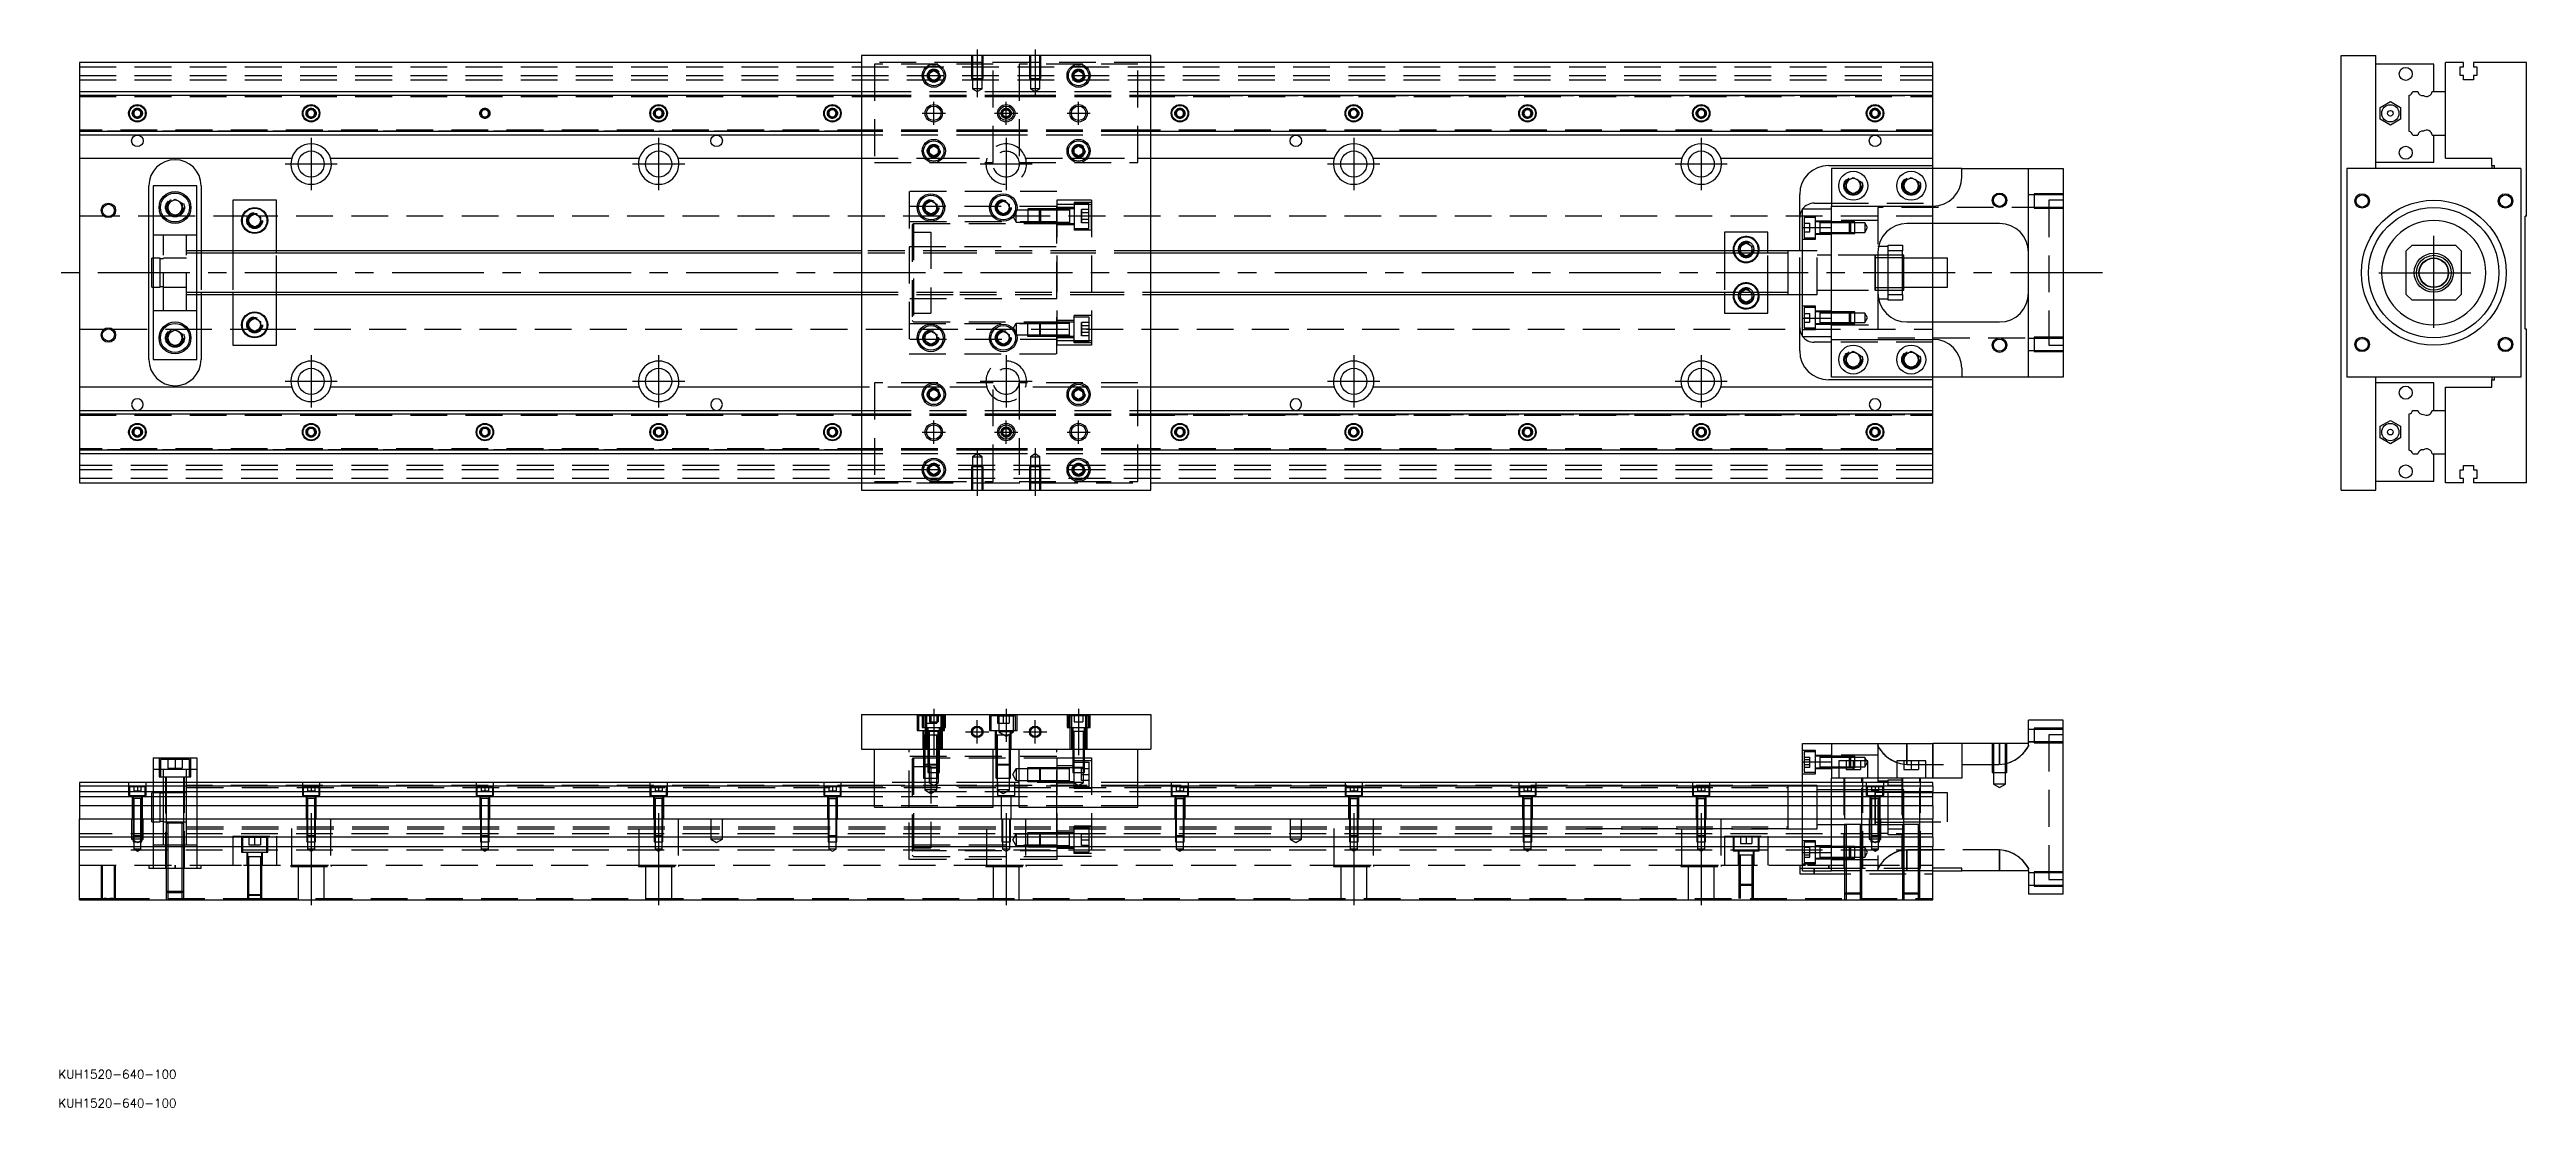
# Model space of a CAD drawing. Extents: x -10 to 845, y -288 to 77.
import ezdxf

# ---------------------------------------------------------------- set-up
doc = ezdxf.new("R2010")
doc.units = 0
doc.linetypes.add('CENTER', pattern=[50.8, 31.75, -6.35, 6.35, -6.35])
doc.linetypes.add('DASHED', pattern=[19.05, 12.7, -6.35])
doc.layers.get('0').update_dxf_attribs({"linetype": 'CONTINUOUS'})
doc.layers.add('CENTER', color=1, linetype='CENTER')
doc.styles.get("Standard").update_dxf_attribs({"font": 'txt.shx', "height": 3, "bigfont": 'bigfont.shx'})

# ---------------------------------------------------------------- blocks, each defined once
blk = doc.blocks.new('*U3')
at = {"color": 7, "linetype": 'CONTINUOUS'}
blk.add_text('KUH1520-640-100', height=3, dxfattribs=at).set_placement((-7.25, -288.05))
blk = doc.blocks.new('*U4')
at = {"color": 7, "linetype": 'CONTINUOUS'}
blk.add_text('KUH1520-640-100', height=3, dxfattribs=at).set_placement((-7.25, -278.12))

msp = doc.modelspace()

# ---------------------------------------------------------------- linework, layer by layer
at = {"color": 7, "linetype": 'CONTINUOUS'}
for p, q in [((270, 72.5), (0, 72.5)), ((0, 72.5), (0, 62.5)), ((270, 75), (270, -75)), ((370, 75), (270, 75)), ((293.5, 68.866026), (295, 69.73205)), ((293.5, 67.133974), (293.5, 68.866026)), ((295, 69.73205), (296.5, 68.866026)), ((296.5, 68.866026), (296.5, 67.133974)), ((343.5, 68.866026), (345, 69.73205)), ((343.5, 67.133974), (343.5, 68.866026)), ((345, 69.73205), (346.5, 68.866026)), ((346.5, 68.866026), (346.5, 67.133974)), ((370, -75), (370, 75)), ((640, 72.5), (370, 72.5)), ((640, 62.5), (640, 72.5)), ((780.94, -75), (780.94, 75)), ((780.94, 75), (792.94, 75)), ((792.94, 36), (792.94, 75)), ((812.94, 72), (792.94, 72)), ((812.94, 62.5), (812.94, 72)), ((812.94, 62.5), (812.94, 72)), ((816.94, 62.5), (816.94, 72.5)), ((823.24, 72.5), (816.94, 72.5)), ((822.09, 71), (823.24, 71)), ((822.09, 68), (822.09, 71)), ((823.24, 71), (823.24, 72.5)), ((826.64, 72.5), (826.64, 71)), ((844.94, 72.5), (826.64, 72.5)), ((826.64, 71), (827.79, 71)), ((827.79, 71), (827.79, 68)), ((844.94, 19.5), (844.94, 72.5)), ((0, 62.5), (270, 62.5)), ((0, 62.5), (0, 61.247728)), ((0, 61.247728), (270, 61.247728)), ((0, 61.247728), (0, 48.752272)), ((295, 66.26795), (293.5, 67.133974)), ((296.5, 67.133974), (295, 66.26795)), ((345, 66.26795), (343.5, 67.133974)), ((346.5, 67.133974), (345, 66.26795)), ((370, 62.5), (640, 62.5)), ((370, 61.247728), (640, 61.247728)), ((640, 61.247728), (640, 62.5)), ((640, 48.752272), (640, 61.247728)), ((804.44, 48.752272), (804.44, 61.247728)), ((805.692272, 62.5), (807.46668, 62.5)), ((812.417372, 62.5), (816.94, 62.5)), ((816.94, 47.5), (816.94, 62.5)), ((816.94, 47.5), (816.94, 62.5)), ((823.24, 68), (822.09, 68)), ((823.24, 66.5), (823.24, 68)), ((826.64, 66.5), (823.24, 66.5)), ((826.64, 68), (826.64, 66.5)), ((827.79, 68), (826.64, 68)), ((18.75, 55.721688), (20, 56.443376)), ((18.75, 54.278312), (18.75, 55.721688)), ((20, 53.556624), (18.75, 54.278312)), ((20, 56.443376), (21.25, 55.721688)), ((21.25, 54.278312), (20, 53.556624)), ((21.25, 55.721688), (21.25, 54.278312)), ((78.75, 55.721688), (80, 56.443376)), ((78.75, 54.278312), (78.75, 55.721688)), ((80, 53.556624), (78.75, 54.278312)), ((80, 56.443376), (81.25, 55.721688)), ((81.25, 54.278312), (80, 53.556624)), ((81.25, 55.721688), (81.25, 54.278312)), ((138.75, 55.721688), (140, 56.443376)), ((138.75, 54.278312), (138.75, 55.721688)), ((140, 53.556624), (138.75, 54.278312)), ((140, 56.443376), (141.25, 55.721688)), ((141.25, 54.278312), (140, 53.556624)), ((141.25, 55.721688), (141.25, 54.278312)), ((198.75, 55.721688), (200, 56.443376)), ((198.75, 54.278312), (198.75, 55.721688)), ((200, 53.556624), (198.75, 54.278312)), ((200, 56.443376), (201.25, 55.721688)), ((201.25, 54.278312), (200, 53.556624)), ((201.25, 55.721688), (201.25, 54.278312)), ((258.75, 55.721688), (260, 56.443376)), ((258.75, 54.278312), (258.75, 55.721688)), ((260, 53.556624), (258.75, 54.278312)), ((260, 56.443376), (261.25, 55.721688)), ((261.25, 54.278312), (260, 53.556624)), ((261.25, 55.721688), (261.25, 54.278312)), ((378.75, 55.721688), (380, 56.443376)), ((378.75, 54.278312), (378.75, 55.721688)), ((380, 53.556624), (378.75, 54.278312)), ((380, 56.443376), (381.25, 55.721688)), ((381.25, 54.278312), (380, 53.556624)), ((381.25, 55.721688), (381.25, 54.278312)), ((438.75, 55.721688), (440, 56.443376)), ((438.75, 54.278312), (438.75, 55.721688)), ((440, 53.556624), (438.75, 54.278312)), ((440, 56.443376), (441.25, 55.721688)), ((441.25, 54.278312), (440, 53.556624)), ((441.25, 55.721688), (441.25, 54.278312)), ((498.75, 55.721688), (500, 56.443376)), ((498.75, 54.278312), (498.75, 55.721688)), ((500, 53.556624), (498.75, 54.278312)), ((500, 56.443376), (501.25, 55.721688)), ((501.25, 54.278312), (500, 53.556624)), ((501.25, 55.721688), (501.25, 54.278312)), ((558.75, 55.721688), (560, 56.443376)), ((558.75, 54.278312), (558.75, 55.721688)), ((560, 53.556624), (558.75, 54.278312)), ((560, 56.443376), (561.25, 55.721688)), ((561.25, 54.278312), (560, 53.556624)), ((561.25, 55.721688), (561.25, 54.278312)), ((618.75, 55.721688), (620, 56.443376)), ((618.75, 54.278312), (618.75, 55.721688)), ((620, 53.556624), (618.75, 54.278312)), ((620, 56.443376), (621.25, 55.721688)), ((621.25, 54.278312), (620, 53.556624)), ((621.25, 55.721688), (621.25, 54.278312)), ((794.439999, 57.020726), (797.94, 59.041452)), ((794.44, 52.979274), (794.439999, 57.020726)), ((797.94, 50.958548), (794.44, 52.979274)), ((797.94, 59.041452), (801.439999, 57.020726)), ((801.439999, 52.979274), (797.94, 50.958548)), ((801.439999, 57.020726), (801.439999, 52.979274)), ((270, 48.752272), (0, 48.752272)), ((0, 48.752272), (0, 47.5)), ((270, 47.5), (0, 47.5)), ((0, 47.5), (0, 39.5)), ((293.5, 42.866026), (295, 43.73205)), ((293.5, 41.133974), (293.5, 42.866026)), ((295, 43.73205), (296.5, 42.866026)), ((296.5, 42.866026), (296.5, 41.133974)), ((343.5, 42.866026), (345, 43.73205)), ((343.5, 41.133974), (343.5, 42.866026)), ((345, 43.73205), (346.5, 42.866026)), ((346.5, 42.866026), (346.5, 41.133974)), ((640, 48.752272), (370, 48.752272)), ((640, 47.5), (370, 47.5)), ((640, 47.5), (640, 48.752272)), ((640, 39.5), (640, 47.5)), ((805.692272, 47.5), (807.46668, 47.5)), ((812.417372, 47.5), (816.94, 47.5)), ((812.94, 38), (812.94, 47.5)), ((812.94, 38), (812.94, 47.5)), ((816.94, 39.5), (816.94, 47.5)), ((0, 39.5), (73.291796, 39.5)), ((0, 39.5), (0, -39.5)), ((86.708204, 39.5), (193.291796, 39.5)), ((206.708204, 39.5), (270, 39.5)), ((295, 40.26795), (293.5, 41.133974)), ((296.5, 41.133974), (295, 40.26795)), ((345, 40.26795), (343.5, 41.133974)), ((346.5, 41.133974), (345, 40.26795)), ((370, 39.5), (433.291796, 39.5)), ((446.708204, 39.5), (553.291796, 39.5)), ((566.708204, 39.5), (640, 39.5)), ((604, 37), (640, 37)), ((605, 36), (605, 23)), ((650, 36), (605, 36)), ((640, 37), (640, 39.5)), ((640, 36), (640, 37)), ((650, 33), (650, 36)), ((650, 36), (673, 36)), ((673, -36), (673, 36)), ((673, 36), (685, 36)), ((685, 36), (685, -36)), ((782.94, 36), (782.94, -36)), ((842.94, 36), (782.94, 36)), ((812.94, 38), (792.94, 38)), ((816.94, 39.5), (832.94, 39.5)), ((832.94, 37), (832.94, 39.5)), ((832.94, 37), (833.94, 37)), ((832.94, 37), (832.94, 36)), ((833.94, 36), (833.94, 37)), ((842.94, 36), (842.94, -36)), ((24, -30), (24, 30)), ((25.5, 30), (25.5, -30)), ((40.5, 30), (25.5, 30)), ((40.5, -30), (40.5, 30)), ((42, 30), (42, 7.5)), ((594, 7.5), (594, 27)), ((610, 31.443376), (612.5, 32.886752)), ((610, 28.556624), (610, 31.443376)), ((612.5, 27.113248), (610, 28.556624)), ((612.5, 32.886752), (615, 31.443376)), ((615, 28.556624), (612.5, 27.113248)), ((615, 31.443376), (615, 28.556624)), ((630, 31.443376), (632.5, 32.886752)), ((630, 28.556624), (630, 31.443376)), ((632.5, 27.113248), (630, 28.556624)), ((632.5, 32.886752), (635, 31.443376)), ((635, 28.556624), (632.5, 27.113248)), ((635, 31.443376), (635, 28.556624)), ((30.5, 23.943376), (33, 25.386752)), ((30.5, 21.056624), (30.5, 23.943376)), ((33, 19.613248), (30.5, 21.056624)), ((33, 25.386752), (35.5, 23.943376)), ((35.5, 21.056624), (33, 19.613248)), ((35.5, 23.943376), (35.5, 21.056624)), ((68, 25), (53, 25)), ((53, 25), (53, 7.5)), ((58.5, 19.1547), (60.5, 20.309402)), ((58.5, 16.8453), (58.5, 19.1547)), ((60.5, 20.309402), (62.5, 19.1547)), ((62.5, 19.1547), (62.5, 16.8453)), ((68, 7.5), (68, 25)), ((292, 23.6547), (294, 24.809402)), ((292, 21.3453), (292, 23.6547)), ((294, 20.190598), (292, 21.3453)), ((294, 24.809402), (296, 23.6547)), ((296, 21.3453), (294, 20.190598)), ((296, 23.6547), (296, 21.3453)), ((317, 23.6547), (319, 24.809402)), ((317, 21.3453), (317, 23.6547)), ((319, 20.190598), (317, 21.3453)), ((319, 24.809402), (321, 23.6547)), ((321, 21.3453), (319, 20.190598)), ((321, 23.6547), (321, 21.3453)), ((595, 22), (605, 22)), ((595, 15.652476), (595, 22)), ((599, 24), (605, 24)), ((605, 15.652476), (605, 23)), ((605, 23), (640, 23)), ((835.72675, 24), (835.94, 24)), ((835.94, 23.586018), (835.94, 24)), ((844.94, 19.5), (844.44, 19.5)), ((844.44, -19.5), (844.44, 19.5)), ((60.5, 15.690598), (58.5, 16.8453)), ((62.5, 16.8453), (60.5, 15.690598)), ((583, 14), (568, 14)), ((568, 14), (568, 7.5)), ((573.5, 9.1547), (575.5, 10.309402)), ((573.5, 7.5), (573.5, 9.1547)), ((575.5, 10.309402), (577.5, 9.1547)), ((577.5, 9.1547), (577.5, 7.5)), ((583, 7.5), (583, 14)), ((595, 15.652476), (605, 15.652476)), ((595, -15.652476), (595, 15.652476)), ((605, -15.652476), (605, 15.652476)), ((605, -15.652476), (605, 15.652476)), ((624.5, 9), (621.202042, 9)), ((624.5, 9.5), (629.5, 9.5)), ((624.5, 7.5), (624.5, 9.5)), ((629.5, 9.5), (629.5, 7.5)), ((663, 17), (631, 17)), ((640, 5), (640, 17)), ((805.44, 9.5), (803.44, 7.5)), ((805.44, 9.5), (820.44, 9.5)), ((822.44, 7.5), (820.44, 9.5)), ((25, -5), (25, 5)), ((25.5, 5), (25, 5)), ((270, 7.5), (40.5, 7.5)), ((590, 7.5), (370, 7.5)), ((590, 7.5), (589.995, 7.5)), ((590, -7.500006), (590, 7.500006)), ((590, 6.75), (590, 7.500006)), ((590, 6.951128), (590, 7.5)), ((595, 7.5), (590, 7.5)), ((590.005, 7.5), (590, 7.5)), ((590, -6.951128), (590, 6.951128)), ((590, -6.75), (590, 6.75)), ((621, 7), (621, -7)), ((624.5, 5.125), (621, 5.125)), ((629.5, 7.5), (624.5, 7.5)), ((624.5, -7.5), (624.5, 7.5)), ((629.5, 5.125), (624.5, 5.125)), ((629.5, -7.5), (629.5, 7.5)), ((630, 6), (629.5, 6)), ((630, 5.125), (629.5, 5.125)), ((630, -6), (630, 6)), ((645, 5), (630, 5)), ((645, -5), (645, 5)), ((803.44, -7.5), (803.44, 7.5)), ((822.44, 7.5), (822.44, -7.5)), ((25, -5), (25.5, -5)), ((40.5, -7.5), (270, -7.5)), ((42, -7.5), (42, -30)), ((53, -7.5), (53, -25)), ((68, -25), (68, -7.5)), ((370, -7.5), (590, -7.5)), ((568, -7.5), (568, -14)), ((573.5, -9.1547), (573.5, -7.5)), ((577.5, -7.5), (577.5, -9.1547)), ((583, -14), (583, -7.5)), ((589.995, -7.5), (590, -7.5)), ((590, -7.500006), (590, -6.75)), ((590, -7.5), (590, -6.951128)), ((590, -7.5), (595, -7.5)), ((590, -7.5), (590.005, -7.5)), ((594, -27), (594, -7.5)), ((621, -5.125), (624.5, -5.125)), ((624.5, -5.125), (629.5, -5.125)), ((624.5, -7.5), (629.5, -7.5)), ((624.5, -9.5), (624.5, -7.5)), ((629.5, -5.125), (630, -5.125)), ((629.5, -6), (630, -6)), ((629.5, -7.5), (629.5, -9.5)), ((630, -5), (645, -5)), ((640, -17), (640, -5)), ((803.44, -7.5), (805.44, -9.5)), ((820.44, -9.5), (822.44, -7.5)), ((58.5, -16.8453), (60.5, -15.690598)), ((58.5, -19.1547), (58.5, -16.8453)), ((60.5, -15.690598), (62.5, -16.8453)), ((62.5, -16.8453), (62.5, -19.1547)), ((568, -14), (583, -14)), ((575.5, -10.309402), (573.5, -9.1547)), ((577.5, -9.1547), (575.5, -10.309402)), ((595, -15.652476), (605, -15.652476)), ((595, -22), (595, -15.652476)), ((605, -23), (605, -15.652476)), ((621.202042, -9), (624.5, -9)), ((629.5, -9.5), (624.5, -9.5)), ((631, -17), (663, -17)), ((820.44, -9.5), (805.44, -9.5)), ((30.5, -21.056624), (33, -19.613248)), ((30.5, -23.943376), (30.5, -21.056624)), ((33, -25.386752), (30.5, -23.943376)), ((33, -19.613248), (35.5, -21.056624)), ((35.5, -23.943376), (33, -25.386752)), ((35.5, -21.056624), (35.5, -23.943376)), ((53, -25), (68, -25)), ((60.5, -20.309402), (58.5, -19.1547)), ((62.5, -19.1547), (60.5, -20.309402)), ((292, -21.3453), (294, -20.190598)), ((292, -23.6547), (292, -21.3453)), ((294, -24.809402), (292, -23.6547)), ((294, -20.190598), (296, -21.3453)), ((296, -23.6547), (294, -24.809402)), ((296, -21.3453), (296, -23.6547)), ((317, -21.3453), (319, -20.190598)), ((317, -23.6547), (317, -21.3453)), ((319, -24.809402), (317, -23.6547)), ((319, -20.190598), (321, -21.3453)), ((321, -23.6547), (319, -24.809402)), ((321, -21.3453), (321, -23.6547)), ((595, -22), (605, -22)), ((605, -24), (599, -24)), ((605, -23), (640, -23)), ((605, -36), (605, -23)), ((844.94, -19.5), (844.44, -19.5)), ((844.94, -72.5), (844.94, -19.5)), ((25.5, -30), (40.5, -30)), ((610, -28.556624), (612.5, -27.113248)), ((610, -31.443376), (610, -28.556624)), ((612.5, -32.886752), (610, -31.443376)), ((612.5, -27.113248), (615, -28.556624)), ((615, -31.443376), (612.5, -32.886752)), ((615, -28.556624), (615, -31.443376)), ((630, -28.556624), (632.5, -27.113248)), ((630, -31.443376), (630, -28.556624)), ((632.5, -32.886752), (630, -31.443376)), ((632.5, -27.113248), (635, -28.556624)), ((635, -31.443376), (632.5, -32.886752)), ((635, -28.556624), (635, -31.443376)), ((650, -33), (650, -36)), ((73.291796, -39.5), (0, -39.5)), ((0, -39.5), (0, -47.5)), ((193.291796, -39.5), (86.708204, -39.5)), ((270, -39.5), (206.708204, -39.5)), ((293.5, -41.133974), (295, -40.26795)), ((293.5, -42.866026), (293.5, -41.133974)), ((295, -40.26795), (296.5, -41.133974)), ((296.5, -41.133974), (296.5, -42.866026)), ((343.5, -41.133974), (345, -40.26795)), ((343.5, -42.866026), (343.5, -41.133974)), ((345, -40.26795), (346.5, -41.133974)), ((346.5, -41.133974), (346.5, -42.866026)), ((433.291796, -39.5), (370, -39.5)), ((553.291796, -39.5), (446.708204, -39.5)), ((640, -39.5), (566.708204, -39.5)), ((640, -37), (604, -37)), ((650, -36), (605, -36)), ((640, -37), (640, -36)), ((640, -39.5), (640, -37)), ((640, -47.5), (640, -39.5)), ((673, -36), (650, -36)), ((685, -36), (673, -36)), ((842.94, -36), (782.94, -36)), ((792.94, -75), (792.94, -36)), ((812.94, -38), (792.94, -38)), ((812.94, -47.5), (812.94, -38)), ((816.94, -39.5), (832.94, -39.5)), ((816.94, -47.5), (816.94, -39.5)), ((832.94, -36), (832.94, -37)), ((832.94, -37), (833.94, -37)), ((832.94, -39.5), (832.94, -37)), ((833.94, -37), (833.94, -36)), ((0, -47.5), (270, -47.5)), ((0, -47.5), (0, -48.752272)), ((0, -48.752272), (270, -48.752272)), ((0, -48.752272), (0, -61.247728)), ((295, -43.73205), (293.5, -42.866026)), ((296.5, -42.866026), (295, -43.73205)), ((345, -43.73205), (343.5, -42.866026)), ((346.5, -42.866026), (345, -43.73205)), ((370, -47.5), (640, -47.5)), ((370, -48.752272), (640, -48.752272)), ((640, -48.752272), (640, -47.5)), ((640, -61.247728), (640, -48.752272)), ((794.439999, -52.979274), (797.94, -50.958548)), ((797.94, -50.958548), (801.439999, -52.979274)), ((804.44, -61.247728), (804.44, -48.752272)), ((805.692272, -47.5), (807.46668, -47.5)), ((812.417372, -47.5), (816.94, -47.5)), ((816.94, -62.5), (816.94, -47.5)), ((816.94, -62.5), (816.94, -47.5)), ((18.75, -54.278312), (20, -53.556624)), ((18.75, -55.721688), (18.75, -54.278312)), ((20, -56.443376), (18.75, -55.721688)), ((20, -53.556624), (21.25, -54.278312)), ((21.25, -55.721688), (20, -56.443376)), ((21.25, -54.278312), (21.25, -55.721688)), ((78.75, -54.278312), (80, -53.556624)), ((78.75, -55.721688), (78.75, -54.278312)), ((80, -56.443376), (78.75, -55.721688)), ((80, -53.556624), (81.25, -54.278312)), ((81.25, -55.721688), (80, -56.443376)), ((81.25, -54.278312), (81.25, -55.721688)), ((138.75, -54.278312), (140, -53.556624)), ((138.75, -55.721688), (138.75, -54.278312)), ((140, -56.443376), (138.75, -55.721688)), ((140, -53.556624), (141.25, -54.278312)), ((141.25, -55.721688), (140, -56.443376)), ((141.25, -54.278312), (141.25, -55.721688)), ((198.75, -54.278312), (200, -53.556624)), ((198.75, -55.721688), (198.75, -54.278312)), ((200, -56.443376), (198.75, -55.721688)), ((200, -53.556624), (201.25, -54.278312)), ((201.25, -55.721688), (200, -56.443376)), ((201.25, -54.278312), (201.25, -55.721688)), ((258.75, -54.278312), (260, -53.556624)), ((258.75, -55.721688), (258.75, -54.278312)), ((260, -56.443376), (258.75, -55.721688)), ((260, -53.556624), (261.25, -54.278312)), ((261.25, -55.721688), (260, -56.443376)), ((261.25, -54.278312), (261.25, -55.721688)), ((378.75, -54.278312), (380, -53.556624)), ((378.75, -55.721688), (378.75, -54.278312)), ((380, -56.443376), (378.75, -55.721688)), ((380, -53.556624), (381.25, -54.278312)), ((381.25, -55.721688), (380, -56.443376)), ((381.25, -54.278312), (381.25, -55.721688)), ((438.75, -54.278312), (440, -53.556624)), ((438.75, -55.721688), (438.75, -54.278312)), ((440, -56.443376), (438.75, -55.721688)), ((440, -53.556624), (441.25, -54.278312)), ((441.25, -55.721688), (440, -56.443376)), ((441.25, -54.278312), (441.25, -55.721688)), ((498.75, -54.278312), (500, -53.556624)), ((498.75, -55.721688), (498.75, -54.278312)), ((500, -56.443376), (498.75, -55.721688)), ((500, -53.556624), (501.25, -54.278312)), ((501.25, -55.721688), (500, -56.443376)), ((501.25, -54.278312), (501.25, -55.721688)), ((558.75, -54.278312), (560, -53.556624)), ((558.75, -55.721688), (558.75, -54.278312)), ((560, -56.443376), (558.75, -55.721688)), ((560, -53.556624), (561.25, -54.278312)), ((561.25, -55.721688), (560, -56.443376)), ((561.25, -54.278312), (561.25, -55.721688)), ((618.75, -54.278312), (620, -53.556624)), ((618.75, -55.721688), (618.75, -54.278312)), ((620, -56.443376), (618.75, -55.721688)), ((620, -53.556624), (621.25, -54.278312)), ((621.25, -55.721688), (620, -56.443376)), ((621.25, -54.278312), (621.25, -55.721688)), ((794.44, -57.020726), (794.439999, -52.979274)), ((797.94, -59.041452), (794.44, -57.020726)), ((801.439999, -57.020726), (797.94, -59.041452)), ((801.439999, -52.979274), (801.439999, -57.020726)), ((270, -61.247728), (0, -61.247728)), ((0, -61.247728), (0, -62.5)), ((270, -62.5), (0, -62.5)), ((0, -62.5), (0, -72.5)), ((293.5, -67.133974), (295, -66.26795)), ((293.5, -68.866026), (293.5, -67.133974)), ((295, -66.26795), (296.5, -67.133974)), ((296.5, -67.133974), (296.5, -68.866026)), ((343.5, -67.133974), (345, -66.26795)), ((343.5, -68.866026), (343.5, -67.133974)), ((345, -66.26795), (346.5, -67.133974)), ((346.5, -67.133974), (346.5, -68.866026)), ((640, -61.247728), (370, -61.247728)), ((640, -62.5), (370, -62.5)), ((640, -62.5), (640, -61.247728)), ((640, -72.5), (640, -62.5)), ((805.692272, -62.5), (807.46668, -62.5)), ((812.417372, -62.5), (816.94, -62.5)), ((812.94, -72), (812.94, -62.5)), ((816.94, -72.5), (816.94, -62.5)), ((822.09, -71), (822.09, -68)), ((822.09, -68), (823.24, -68)), ((823.24, -68), (823.24, -66.5)), ((823.24, -66.5), (826.64, -66.5)), ((826.64, -66.5), (826.64, -68)), ((826.64, -68), (827.79, -68)), ((827.79, -68), (827.79, -71)), ((0, -72.5), (270, -72.5)), ((270, -75), (370, -75)), ((295, -69.73205), (293.5, -68.866026)), ((296.5, -68.866026), (295, -69.73205)), ((345, -69.73205), (343.5, -68.866026)), ((346.5, -68.866026), (345, -69.73205)), ((370, -72.5), (640, -72.5)), ((780.94, -75), (792.94, -75)), ((812.94, -72), (792.94, -72)), ((823.24, -72.5), (816.94, -72.5)), ((823.24, -71), (822.09, -71)), ((823.24, -72.5), (823.24, -71)), ((827.79, -71), (826.64, -71)), ((826.64, -71), (826.64, -72.5)), ((844.94, -72.5), (826.64, -72.5)), ((270, -152.45), (370, -152.45)), ((270, -152.45), (270, -164.45)), ((370, -152.45), (370, -164.45)), ((595, -162.45), (605, -162.45)), ((595, -168.797524), (595, -162.45)), ((605, -162.45), (605, -174.45)), ((605, -162.45), (640, -162.45)), ((640, -174.45), (640, -162.45)), ((650, -162.45), (640, -162.45)), ((673, -162.45), (650, -162.45)), ((650, -162.45), (650, -174.45)), ((685, -154.45), (673, -154.45)), ((673, -162.45), (673, -154.45)), ((685, -214.45), (685, -154.45)), ((25.5, -167.45), (25.5, -175.95)), ((25.5, -167.45), (40.5, -167.45)), ((40.5, -167.45), (40.5, -175.95)), ((270, -164.45), (370, -164.45)), ((274.5, -184.45), (274.5, -164.45)), ((315.5, -184.45), (315.5, -164.45)), ((324.5, -184.45), (324.5, -164.45)), ((365.5, -184.45), (365.5, -164.45)), ((595, -175.95), (595, -168.797524)), ((595, -168.797524), (605, -168.797524)), ((600.9, -166.893646), (600.9, -167.47866)), ((600.9, -166.893646), (600.9, -170.893656)), ((600.9, -167.47866), (600.9, -168.753604)), ((600.9, -168.753604), (600.9, -169.033698)), ((600.9, -168.89365), (600.9, -170.893656)), ((600.9, -169.033698), (600.9, -170.308714)), ((600.9, -170.308714), (600.9, -170.893656)), ((617.5, -168.45), (607.5, -168.45)), ((607.5, -168.45), (607.5, -174.45)), ((617.5, -174.45), (617.5, -168.45)), ((637.5, -168.45), (627.5, -168.45)), ((627.5, -168.45), (627.5, -174.45)), ((637.5, -174.45), (637.5, -168.45)), ((274.5, -175.95), (0, -175.95)), ((0, -175.95), (0, -177.202272)), ((0, -177.202272), (0, -178.97668)), ((274.5, -177.202272), (0, -177.202272)), ((0, -178.97668), (274.5, -178.97668)), ((0, -178.97668), (0, -180.873076)), ((324.5, -175.95), (315.5, -175.95)), ((324.5, -177.202272), (315.5, -177.202272)), ((315.5, -178.97668), (324.5, -178.97668)), ((640, -175.95), (365.5, -175.95)), ((640, -177.202272), (365.5, -177.202272)), ((365.5, -178.97668), (640, -178.97668)), ((590, -184.249932), (590, -176.949994)), ((605, -175.95), (605, -174.45)), ((650, -174.45), (605, -174.45)), ((620, -184.45), (620, -178.449994)), ((620, -190.450006), (620, -178.449994)), ((620, -179.325), (620, -180.45)), ((621, -179.325), (620, -179.325)), ((622.75, -179.325), (621, -179.325)), ((624.5, -179.325), (622.75, -179.325)), ((629.5, -179.325), (624.5, -179.325)), ((630, -179.325), (629.5, -179.325)), ((640, -177.202272), (640, -175.95)), ((640, -177.202272), (640, -178.97668)), ((640, -180.873076), (640, -178.97668)), ((274.5, -180.873076), (0, -180.873076)), ((0, -180.873076), (0, -183.927372)), ((274.5, -183.927372), (0, -183.927372)), ((0, -183.927372), (0, -188.45)), ((274.5, -184.45), (315.5, -184.45)), ((324.5, -180.873076), (315.5, -180.873076)), ((324.5, -183.927372), (315.5, -183.927372)), ((324.5, -184.45), (365.5, -184.45)), ((640, -180.873076), (365.5, -180.873076)), ((640, -183.927372), (365.5, -183.927372)), ((590, -188.45), (590, -184.249932)), ((620, -180.45), (620, -181.449788)), ((640, -183.927372), (640, -180.873076)), ((640, -183.927372), (640, -188.45)), ((0, -194.75), (0, -188.45)), ((0, -188.45), (640, -188.45)), ((640, -194.75), (0, -194.75)), ((0, -198.15), (0, -194.75)), ((590, -191.950006), (590, -188.45)), ((620, -189.575), (630, -189.575)), ((635.500006, -190.45), (629.499994, -190.45)), ((630, -190.45), (630, -198.15)), ((635, -198.15), (635, -190.45)), ((640, -194.75), (640, -188.45)), ((640, -194.75), (640, -198.15)), ((0, -216.45), (0, -198.15)), ((640, -198.15), (0, -198.15)), ((640, -216.45), (640, -198.15)), ((650, -205.45), (640, -205.45)), ((640, -206.45), (650, -206.45)), ((650, -206.45), (650, -205.45)), ((673, -206.45), (650, -206.45)), ((673, -206.45), (673, -214.45)), ((0, -216.45), (640, -216.45)), ((685, -214.45), (673, -214.45))]:
    msp.add_line(p, q, dxfattribs=at)
at = {"color": 3, "linetype": 'DASHED'}
for p, q in [((0, 71), (640, 71)), ((308.000006, 72.5), (270, 72.5)), ((315.5, 72), (274.5, 72)), ((274.5, 72), (274.5, 38)), ((308.000006, 75), (308.000006, 67)), ((311.999994, 72.5), (308.000006, 72.5)), ((308.35, 75), (308.35, 67)), ((311.65, 67), (311.65, 75)), ((311.999994, 67), (311.999994, 75)), ((328.000006, 72.5), (311.999994, 72.5)), ((315.5, 38), (315.5, 72)), ((324.5, 72), (324.5, 38)), ((365.5, 72), (324.5, 72)), ((328.000006, 75), (328.000006, 67)), ((331.999994, 72.5), (328.000006, 72.5)), ((328.35, 75), (328.35, 67)), ((331.65, 67), (331.65, 75)), ((331.999994, 67), (331.999994, 75)), ((370, 72.5), (331.999994, 72.5)), ((365.5, 38), (365.5, 72)), ((0, 68), (640, 68)), ((0, 66.5), (640, 66.5)), ((0, 61.1147), (270, 61.1147)), ((0, 61.1), (274.5, 61.1)), ((0, 60.8), (274.5, 60.8)), ((270, 62.5), (274.5, 62.5)), ((270, 61.247728), (274.5, 61.247728)), ((270, 61.1147), (274.5, 61.1147)), ((274.5, 62.5), (315.5, 62.5)), ((274.5, 61.247728), (315.5, 61.247728)), ((274.5, 61.1147), (315.5, 61.1147)), ((274.5, 61.1), (315.5, 61.1)), ((274.5, 60.8), (315.5, 60.8)), ((296.973226, 68.326156), (297, 68)), ((308.000006, 67), (311.999994, 67)), ((308.35, 67), (308.35, 63.5)), ((311.65, 63.5), (308.35, 63.5)), ((308.35, 63.5), (310, 62.547372)), ((310, 62.547372), (311.65, 63.5)), ((311.65, 63.5), (311.65, 67)), ((315.5, 62.5), (324.5, 62.5)), ((315.5, 61.247728), (324.5, 61.247728)), ((315.5, 61.1147), (324.5, 61.1147)), ((315.5, 61.1), (324.5, 61.1)), ((315.5, 60.8), (324.5, 60.8)), ((324.5, 62.5), (365.5, 62.5)), ((324.5, 61.247728), (365.5, 61.247728)), ((324.5, 61.1147), (365.5, 61.1147)), ((324.5, 61.1), (365.5, 61.1)), ((324.5, 60.8), (365.5, 60.8)), ((328.000006, 67), (331.999994, 67)), ((328.35, 67), (328.35, 63.5)), ((331.65, 63.5), (328.35, 63.5)), ((328.35, 63.5), (330, 62.547372)), ((330, 62.547372), (331.65, 63.5)), ((331.65, 63.5), (331.65, 67)), ((346.973226, 68.326156), (347, 68)), ((365.5, 62.5), (370, 62.5)), ((365.5, 61.247728), (370, 61.247728)), ((365.5, 61.1147), (370, 61.1147)), ((365.5, 61.1), (640, 61.1)), ((365.5, 60.8), (640, 60.8)), ((370, 61.1147), (640, 61.1147)), ((21.477374, 55.25955), (21.5, 55)), ((81.477374, 55.25955), (81.5, 55)), ((141.477374, 55.25955), (141.5, 55)), ((201.477374, 55.25955), (201.5, 55)), ((258.5, 55), (258.52041, 55.24661)), ((378.5, 55), (378.52041, 55.24661)), ((438.5, 55), (438.52041, 55.24661)), ((498.5, 55), (498.52041, 55.24661)), ((558.5, 55), (558.52041, 55.24661)), ((618.5, 55), (618.52041, 55.24661)), ((274.5, 49.2), (0, 49.2)), ((274.5, 48.9), (0, 48.9)), ((270, 48.8853), (0, 48.8853)), ((274.5, 48.8853), (270, 48.8853)), ((274.5, 48.752272), (270, 48.752272)), ((274.5, 47.5), (270, 47.5)), ((315.5, 49.2), (274.5, 49.2)), ((315.5, 48.9), (274.5, 48.9)), ((315.5, 48.8853), (274.5, 48.8853)), ((315.5, 48.752272), (274.5, 48.752272)), ((315.5, 47.5), (274.5, 47.5)), ((324.5, 49.2), (315.5, 49.2)), ((324.5, 48.9), (315.5, 48.9)), ((324.5, 48.8853), (315.5, 48.8853)), ((324.5, 48.752272), (315.5, 48.752272)), ((324.5, 47.5), (315.5, 47.5)), ((365.5, 49.2), (324.5, 49.2)), ((365.5, 48.9), (324.5, 48.9)), ((365.5, 48.8853), (324.5, 48.8853)), ((365.5, 48.752272), (324.5, 48.752272)), ((365.5, 47.5), (324.5, 47.5)), ((640, 49.2), (365.5, 49.2)), ((640, 48.9), (365.5, 48.9)), ((370, 48.8853), (365.5, 48.8853)), ((370, 48.752272), (365.5, 48.752272)), ((370, 47.5), (365.5, 47.5)), ((640, 48.8853), (370, 48.8853)), ((270, 39.5), (291.877502, 39.5)), ((274.5, 38), (315.5, 38)), ((291.877502, 39.5), (292.55051, 39.5)), ((292.55051, 39.5), (297.44949, 39.5)), ((293, 42), (293.030168, 42.346066)), ((297.44949, 39.5), (298.122498, 39.5)), ((298.122498, 39.5), (313.291796, 39.5)), ((324.5, 38), (365.5, 38)), ((326.708204, 39.5), (341.877502, 39.5)), ((341.877502, 39.5), (342.55051, 39.5)), ((342.55051, 39.5), (347.44949, 39.5)), ((346.973226, 42.326156), (347, 42)), ((347.44949, 39.5), (348.122498, 39.5)), ((348.122498, 39.5), (365.5, 39.5)), ((365.5, 39.5), (370, 39.5)), ((640, 24), (640, 36)), ((286.5, 28), (286.5, -28)), ((337.5, 28), (286.5, 28)), ((337.5, -28), (337.5, 28)), ((609.5, 30), (609.520026, 30.346056)), ((635.477798, 30.364306), (635.5, 30)), ((675, 26.848738), (673, 26.848738)), ((675, 27.248732), (675, 22.248742)), ((685, 27.248732), (675, 27.248732)), ((685, 26.848738), (675, 26.848738)), ((9.359688, 19.5), (0, 19.5)), ((33, 19.5), (10.640312, 19.5)), ((30, 22.5), (30.020026, 22.846056)), ((59.030306, 19.5), (33, 19.5)), ((58, 18), (58.034018, 18.411016)), ((640, 19.5), (61.969694, 19.5)), ((286.5, 23), (337.5, 23)), ((337.5, 17.5), (286.5, 17.5)), ((291.5, 22.5), (291.512884, 22.753488)), ((316.5, 22.5), (316.52689, 22.865682)), ((323.500001, 21.585571), (322.287565, 19.485571)), ((322.287565, 19.485571), (323.500001, 17.385571)), ((329.4, 21.585571), (323.5, 21.585571)), ((323.500001, 17.385571), (323.500001, 21.585571)), ((323.500001, 17.385571), (329.4, 17.385571)), ((332.4, 21.985565), (327.5, 21.985565)), ((327.5, 21.971141), (327.5, 16.985576)), ((332, 21.585571), (329.4, 21.585571)), ((329.4, 17.385571), (332, 17.385571)), ((331.9, 21.985571), (331.5, 21.585571)), ((331.5, 17.385571), (331.5, 21.585571)), ((331.5, 17.385571), (331.9, 16.985571)), ((331.9, 21.985571), (331.9, 16.985571)), ((341.9, 21.585571), (332, 21.585571)), ((332, 17.385571), (341.9, 17.385571)), ((343.5, 21.985565), (332.4, 21.985565)), ((337.5, 25), (337.5, -25)), ((349.5, 25), (337.5, 25)), ((349.5, 23.49468), (337.5, 23.49468)), ((343.5, 22.485571), (337.5, 22.485571)), ((341.9, 21.985571), (341.9, 16.985571)), ((343.5, 24.235572), (343.5, 14.735572)), ((349.5, 24.235572), (343.5, 24.235572)), ((348.5, 23.735571), (343.5, 23.735571)), ((346, 20.640272), (346, 21.794972)), ((346, 21.794972), (346, 20.640272)), ((348.5, 21.794972), (346, 21.794972)), ((348.5, 20.640272), (346, 20.640272)), ((346, 18.330872), (346, 20.640272)), ((346, 20.640272), (346, 18.330872)), ((348.5, 18.330872), (346, 18.330872)), ((346, 17.17617), (346, 18.330872)), ((346, 18.330872), (346, 17.17617)), ((348.5, 17.17617), (346, 17.17617)), ((348.5, 15.235572), (348.5, 23.735572)), ((349.5, 25), (349.5, -25)), ((349.5, 15.235571), (349.5, 23.735571)), ((599.5, 19.55635), (595, 19.55635)), ((595.5, 19.05635), (595.5, 12.05635)), ((599.5, 19.05635), (595.5, 19.05635)), ((599.5, 11.55635), (599.5, 19.55635)), ((605, 17.80635), (599.5, 17.80635)), ((600.9, 17.55635), (599.5, 17.55635)), ((600.9, 17.55635), (600.895, 17.55635)), ((600.9, 17.556354), (600.9, 13.556344)), ((600.9, 17.556354), (600.9, 13.556344)), ((600.9, 17.55635), (600.9, 17.339888)), ((600.9, 17.33964), (600.9, 17.55635)), ((600.905, 17.55635), (600.9, 17.55635)), ((605, 17.55635), (600.9, 17.55635)), ((600.9, 17.339888), (600.9, 13.77281)), ((605, 17.20635), (600.9, 17.20635)), ((605, 24), (640, 24)), ((605, 15.652476), (605, 22)), ((621, 18), (605, 18)), ((611.15, 17.55635), (605, 17.55635)), ((611.150006, 17.556344), (605, 17.556344)), ((611.5, 17.20635), (605, 17.20635)), ((611.15, 13.55635), (611.15, 17.55635)), ((611.5, 17.20635), (611.15, 17.55635)), ((613, 17.556344), (611.150006, 17.556344)), ((611.5, 17.20635), (611.5, 13.90635)), ((613, 17.20635), (611.5, 17.20635)), ((613, 13.556354), (613, 17.556344)), ((616.5, 17.20635), (613, 17.20635)), ((616.5, 17.20635), (616.5, 13.90635)), ((617.452628, 15.55635), (616.5, 17.20635)), ((621, 22.5), (621, 7)), ((680, 22.5), (621, 22.5)), ((640, 23), (640, 24)), ((640, 17), (640, 23)), ((673, 22.648738), (675, 22.648738)), ((675, 22.648738), (685, 22.648738)), ((675, 22.248742), (685, 22.248742)), ((680, 25), (680, -25)), ((685, 25), (680, 25)), ((29, 13), (25.5, 13)), ((29, -13), (29, 13)), ((37, 13), (29, 13)), ((37, -13), (37, 13)), ((40.5, 13), (37, 13)), ((286.5, 9), (337.5, 9)), ((287.5, 16.5), (288, 17)), ((287.5, 16.5), (287.5, -16.5)), ((288, 17), (338, 17)), ((288, 17), (288, -17)), ((288, 14), (294, 14)), ((294, 14), (294, -14)), ((327.5, 16.985575), (332.4, 16.985575)), ((332.4, 16.985575), (343.5, 16.985575)), ((343.5, 16.485571), (337.5, 16.485571)), ((343.5, 15.235572), (348.5, 15.235572)), ((349.5, 14.735572), (343.5, 14.735572)), ((595, 11.55635), (599.5, 11.55635)), ((595.5, 17.05635), (597.5, 17.05635)), ((595.5, 15.55635), (597.5, 15.55635)), ((595.5, 14.05635), (597.5, 14.05635)), ((595.5, 12.05635), (599.5, 12.05635)), ((597.5, 15.55635), (597.5, 17.05635)), ((597.5, 14.05635), (597.5, 15.55635)), ((599.5, 13.55635), (600.9, 13.55635)), ((599.5, 13.30635), (605, 13.30635)), ((600.895, 13.55635), (600.9, 13.55635)), ((600.9, 13.90635), (605, 13.90635)), ((600.9, 13.55635), (600.9, 13.773016)), ((600.9, 13.77281), (600.9, 13.55635)), ((600.9, 13.55635), (600.905, 13.55635)), ((600.9, 13.55635), (605, 13.55635)), ((605, 13.90635), (611.5, 13.90635)), ((605, 13.556354), (611.150006, 13.556354)), ((605, 13.55635), (611.15, 13.55635)), ((611.15, 13.55635), (611.5, 13.90635)), ((611.150006, 13.556354), (613, 13.556354)), ((611.5, 13.90635), (613, 13.90635)), ((613, 13.90635), (616.5, 13.90635)), ((616.5, 13.90635), (617.452628, 15.55635)), ((621.202042, 9), (621, 9)), ((27.85, 5), (25.5, 5)), ((27.85, -5), (27.85, 5)), ((29, 4.8), (27.85, 4.8)), ((37, 5), (29, 5)), ((40.5, 7.5), (37, 7.5)), ((40.5, 6.75), (37, 6.75)), ((42, 7.5), (42, 6.75)), ((42, 6.75), (42, -6.75)), ((53, 7.5), (53, 6.75)), ((53, 6.75), (53, -6.75)), ((68, 6.75), (68, 7.5)), ((68, -6.75), (68, 6.75)), ((304, 7.5), (270, 7.5)), ((304, 6.75), (270, 6.75)), ((348, 7.5), (304, 7.5)), ((348, 6.75), (304, 6.75)), ((370, 7.5), (348, 7.5)), ((370, 6.75), (348, 6.75)), ((568, 7.5), (568, 6.75)), ((568, 6.75), (568, -6.75)), ((573.5, 6.8453), (573.5, 7.5)), ((573.665064, 6.75), (573.5, 6.8453)), ((575.5, 5.690598), (573.665064, 6.75)), ((577.334936, 6.75), (575.5, 5.690598)), ((577.5, 6.8453), (577.334936, 6.75)), ((577.5, 7.5), (577.5, 6.8453)), ((577.983582, 8.286038), (578, 8)), ((583, 6.75), (583, 7.5)), ((583, -6.75), (583, 6.75)), ((594, -7.5), (594, 7.5)), ((600, 7.5), (595, 7.5)), ((600, -7.5), (600, 7.5)), ((605, 6), (600, 6)), ((620, 6), (605, 6)), ((620, 6), (619.995, 6)), ((620, -6.000006), (620, 6.000006)), ((620, 6), (620, -5.999164)), ((621, 6), (620, 6)), ((620.005, 6), (620, 6)), ((621, 5.125), (620, 5.125)), ((624.5, 6), (621, 6)), ((629.5, 6), (624.5, 6)), ((640, -5), (640, 5)), ((25.5, -5), (27.85, -5)), ((27.85, -4.8), (29, -4.8)), ((29, -5), (37, -5)), ((37, -6.75), (40.5, -6.75)), ((37, -7.5), (40.5, -7.5)), ((42, -6.75), (42, -7.5)), ((53, -6.75), (53, -7.5)), ((68, -7.5), (68, -6.75)), ((270, -6.75), (304, -6.75)), ((270, -7.5), (304, -7.5)), ((304, -6.75), (348, -6.75)), ((304, -7.5), (348, -7.5)), ((348, -6.75), (370, -6.75)), ((348, -7.5), (370, -7.5)), ((568, -6.75), (568, -7.5)), ((573, -8), (573.018502, -7.696412)), ((573.5, -6.8453), (573.665064, -6.75)), ((573.5, -7.5), (573.5, -6.8453)), ((573.665064, -6.75), (575.5, -5.690598)), ((575.5, -5.690598), (577.334936, -6.75)), ((577.334936, -6.75), (577.5, -6.8453)), ((577.5, -6.8453), (577.5, -7.5)), ((583, -7.5), (583, -6.75)), ((595, -7.5), (600, -7.5)), ((600, -6), (605, -6)), ((605, -6), (620, -6)), ((619.995, -6), (620, -6)), ((620, -5.125), (621, -5.125)), ((620, -5.999164), (620, -6)), ((620, -6), (621, -6)), ((620, -6), (620.005, -6)), ((621, -6), (624.5, -6)), ((621, -7), (621, -22.5)), ((624.5, -6), (629.5, -6)), ((25.5, -13), (29, -13)), ((29, -13), (37, -13)), ((37, -13), (40.5, -13)), ((337.5, -9), (286.5, -9)), ((288, -17), (287.5, -16.5)), ((288, -14), (294, -14)), ((288, -17), (337.5, -17)), ((327.5, -21.985566), (327.5, -16.985575)), ((327.5, -16.985575), (332.4, -16.985575)), ((331.499979, -17.385571), (331.899979, -16.985571)), ((331.899979, -21.985571), (331.899979, -16.985571)), ((332.4, -16.985575), (343.5, -16.985575)), ((343.5, -16.485572), (337.5, -16.485572)), ((341.9, -21.985571), (341.9, -16.985571)), ((343.5, -24.235572), (343.5, -14.735572)), ((349.5, -14.735572), (343.5, -14.735572)), ((343.5, -15.235571), (348.5, -15.235571)), ((348.5, -15.235571), (348.5, -23.735571)), ((599.5, -11.55635), (595, -11.55635)), ((595.5, -12.05635), (595.5, -19.05635)), ((599.5, -12.05635), (595.5, -12.05635)), ((595.5, -14.05635), (597.5, -14.05635)), ((595.5, -15.55635), (597.5, -15.55635)), ((595.5, -17.05635), (597.5, -17.05635)), ((597.5, -15.55635), (597.5, -14.05635)), ((597.5, -17.05635), (597.5, -15.55635)), ((599.5, -19.55635), (599.5, -11.55635)), ((605, -13.30635), (599.5, -13.30635)), ((600.9, -13.55635), (599.5, -13.55635)), ((600.9, -13.55635), (600.895, -13.55635)), ((600.9, -13.556344), (600.9, -17.556354)), ((600.9, -13.55635), (600.9, -13.77281)), ((600.905, -13.55635), (600.9, -13.55635)), ((605, -13.55635), (600.9, -13.55635)), ((600.9, -13.77281), (600.9, -17.339888)), ((605, -13.90635), (600.9, -13.90635)), ((611.15, -13.55635), (605, -13.55635)), ((611.15, -13.556352), (605, -13.556354)), ((611.5, -13.90635), (605, -13.90635)), ((605, -22), (605, -15.652476)), ((611.15, -17.55635), (611.15, -13.55635)), ((611.5, -13.90635), (611.15, -13.55635)), ((613, -13.556354), (611.15, -13.556352)), ((611.5, -13.90635), (611.5, -17.20635)), ((613, -13.90635), (611.5, -13.90635)), ((613, -17.556344), (613, -13.556354)), ((616.5, -13.90635), (613, -13.90635)), ((616.5, -13.90635), (616.5, -17.20635)), ((617.452628, -15.55635), (616.5, -13.90635)), ((616.5, -17.20635), (617.452628, -15.55635)), ((621, -9), (621.202042, -9)), ((640, -23), (640, -17)), ((0, -19.5), (9.359688, -19.5)), ((10.640312, -19.5), (33, -19.5)), ((30, -22.5), (30.020026, -22.153944)), ((33, -19.5), (59.030306, -19.5)), ((58, -18), (58.034018, -17.588984)), ((61.969694, -19.5), (640, -19.5)), ((286.5, -17.5), (337.5, -17.5)), ((337.5, -23), (286.5, -23)), ((296.483582, -22.213962), (296.5, -22.5)), ((321.483582, -22.213962), (321.5, -22.5)), ((322.287565, -19.485571), (323.500001, -17.385571)), ((323.500001, -21.585571), (322.287565, -19.485571)), ((323.500001, -17.385571), (323.500001, -21.585571)), ((323.500001, -17.385571), (329.4, -17.385571)), ((329.4, -21.585571), (323.66115, -21.585571)), ((332.4, -21.985565), (327.5, -21.985565)), ((329.4, -17.385571), (332, -17.385571)), ((332, -21.585571), (329.4, -21.585571)), ((331.499979, -17.385571), (331.499979, -21.585571)), ((331.899979, -21.985571), (331.499979, -21.585571)), ((332, -17.385571), (341.9, -17.385572)), ((341.9, -21.585571), (332, -21.585571)), ((343.5, -21.985565), (332.4, -21.985565)), ((343.5, -22.485572), (337.5, -22.485572)), ((349.5, -23.49468), (337.5, -23.49468)), ((349.5, -25), (337.5, -25)), ((341.9, -21.728173), (341.9, -21.985571)), ((348.5, -23.735571), (343.5, -23.735571)), ((349.5, -24.235572), (343.5, -24.235572)), ((346, -18.330872), (346, -17.17617)), ((346, -17.17617), (346, -18.330872)), ((348.5, -17.17617), (346, -17.17617)), ((348.5, -18.330872), (346, -18.330872)), ((346, -20.640272), (346, -18.330872)), ((346, -18.330872), (346, -20.640272)), ((348.5, -19.485571), (346, -19.485571)), ((348.5, -20.640272), (346, -20.640272)), ((346, -21.794972), (346, -20.640272)), ((346, -20.640272), (346, -21.794972)), ((348.5, -21.794972), (346, -21.794972)), ((595, -19.55635), (599.5, -19.55635)), ((595.5, -19.05635), (599.5, -19.05635)), ((599.5, -17.55635), (600.9, -17.55635)), ((599.5, -17.80635), (605, -17.80635)), ((600.895, -17.55635), (600.9, -17.55635)), ((600.9, -17.20635), (605, -17.20635)), ((600.9, -17.339888), (600.9, -17.55635)), ((600.9, -17.55635), (600.905, -17.55635)), ((600.9, -17.55635), (605, -17.55635)), ((605, -17.20635), (611.5, -17.20635)), ((605, -17.556344), (611.15, -17.556346)), ((605, -17.55635), (611.15, -17.55635)), ((605, -18), (621, -18)), ((640, -24), (605, -24)), ((611.15, -17.55635), (611.5, -17.20635)), ((611.15, -17.556346), (613, -17.556344)), ((611.5, -17.20635), (613, -17.20635)), ((613, -17.20635), (616.5, -17.20635)), ((621, -22.5), (680, -22.5)), ((640, -24), (640, -23)), ((640, -36), (640, -24)), ((675, -22.648738), (673, -22.648738)), ((675, -22.248742), (675, -27.248732)), ((685, -22.248742), (675, -22.248742)), ((685, -22.648738), (675, -22.648738)), ((680, -25), (685, -25)), ((286.5, -28), (337.5, -28)), ((609.5, -30), (609.520026, -29.653944)), ((629.5, -30), (629.520026, -29.653944)), ((673, -26.848738), (675, -26.848738)), ((675, -26.848738), (685, -26.848738)), ((675, -27.248732), (685, -27.248732)), ((291.877502, -39.5), (270, -39.5)), ((315.5, -38), (274.5, -38)), ((274.5, -38), (274.5, -72)), ((292.55051, -39.5), (291.877502, -39.5)), ((297.44949, -39.5), (292.55051, -39.5)), ((293, -42), (293.030168, -41.653934)), ((298.122498, -39.5), (297.44949, -39.5)), ((313.291796, -39.5), (298.122498, -39.5)), ((315.5, -72), (315.5, -38)), ((365.5, -38), (324.5, -38)), ((324.5, -38), (324.5, -72)), ((341.877502, -39.5), (326.708204, -39.5)), ((342.55051, -39.5), (341.877502, -39.5)), ((347.44949, -39.5), (342.55051, -39.5)), ((346.973226, -41.673844), (347, -42)), ((348.122498, -39.5), (347.44949, -39.5)), ((365.5, -39.5), (348.122498, -39.5)), ((365.5, -72), (365.5, -38)), ((370, -39.5), (365.5, -39.5)), ((0, -48.8853), (270, -48.8853)), ((0, -48.9), (274.5, -48.9)), ((0, -49.2), (274.5, -49.2)), ((270, -47.5), (274.5, -47.5)), ((270, -48.752272), (274.5, -48.752272)), ((270, -48.8853), (274.5, -48.8853)), ((274.5, -47.5), (315.5, -47.5)), ((274.5, -48.752272), (315.5, -48.752272)), ((274.5, -48.8853), (315.5, -48.8853)), ((274.5, -48.9), (315.5, -48.9)), ((274.5, -49.2), (315.5, -49.2)), ((315.5, -47.5), (324.5, -47.5)), ((315.5, -48.752272), (324.5, -48.752272)), ((315.5, -48.8853), (324.5, -48.8853)), ((315.5, -48.9), (324.5, -48.9)), ((315.5, -49.2), (324.5, -49.2)), ((324.5, -47.5), (365.5, -47.5)), ((324.5, -48.752272), (365.5, -48.752272)), ((324.5, -48.8853), (365.5, -48.8853)), ((324.5, -48.9), (365.5, -48.9)), ((324.5, -49.2), (365.5, -49.2)), ((365.5, -47.5), (370, -47.5)), ((365.5, -48.752272), (370, -48.752272)), ((365.5, -48.8853), (370, -48.8853)), ((365.5, -48.9), (640, -48.9)), ((365.5, -49.2), (640, -49.2)), ((370, -48.8853), (640, -48.8853)), ((21.477374, -54.74045), (21.5, -55)), ((78.5, -55), (78.52041, -54.75339)), ((138.5, -55), (138.52041, -54.75339)), ((198.5, -55), (198.52041, -54.75339)), ((258.5, -55), (258.52041, -54.75339)), ((381.477374, -54.74045), (381.5, -55)), ((441.477374, -54.74045), (441.5, -55)), ((501.477374, -54.74045), (501.5, -55)), ((561.477374, -54.74045), (561.5, -55)), ((621.477374, -54.74045), (621.5, -55)), ((274.5, -60.8), (0, -60.8)), ((274.5, -61.1), (0, -61.1)), ((270, -61.1147), (0, -61.1147)), ((640, -66.5), (0, -66.5)), ((640, -68), (0, -68)), ((274.5, -61.1147), (270, -61.1147)), ((274.5, -61.247728), (270, -61.247728)), ((274.5, -62.5), (270, -62.5)), ((315.5, -60.8), (274.5, -60.8)), ((315.5, -61.1), (274.5, -61.1)), ((315.5, -61.1147), (274.5, -61.1147)), ((315.5, -61.247728), (274.5, -61.247728)), ((315.5, -62.5), (274.5, -62.5)), ((296.973226, -67.673844), (297, -68)), ((311.999994, -67), (308.000006, -67)), ((308.000006, -67), (308.000006, -75)), ((310, -62.547372), (308.35, -63.5)), ((308.35, -63.5), (310, -63.5)), ((308.35, -63.5), (308.35, -67)), ((308.35, -67), (308.35, -75)), ((311.65, -63.5), (310, -62.547372)), ((310, -63.5), (311.65, -63.5)), ((311.65, -67), (311.65, -63.5)), ((311.65, -75), (311.65, -67)), ((311.999994, -75), (311.999994, -67)), ((324.5, -60.8), (315.5, -60.8)), ((324.5, -61.1), (315.5, -61.1)), ((324.5, -61.1147), (315.5, -61.1147)), ((324.5, -61.247728), (315.5, -61.247728)), ((324.5, -62.5), (315.5, -62.5)), ((365.5, -60.8), (324.5, -60.8)), ((365.5, -61.1), (324.5, -61.1)), ((365.5, -61.1147), (324.5, -61.1147)), ((365.5, -61.247728), (324.5, -61.247728)), ((365.5, -62.5), (324.5, -62.5)), ((331.999994, -67), (328.000006, -67)), ((328.000006, -67), (328.000006, -75)), ((330, -62.547372), (328.35, -63.5)), ((328.35, -63.5), (330, -63.5)), ((328.35, -63.5), (328.35, -67)), ((328.35, -67), (328.35, -75)), ((331.65, -63.5), (330, -62.547372)), ((330, -63.5), (331.65, -63.5)), ((331.65, -67), (331.65, -63.5)), ((331.65, -75), (331.65, -67)), ((331.999994, -75), (331.999994, -67)), ((346.973226, -67.673844), (347, -68)), ((640, -60.8), (365.5, -60.8)), ((640, -61.1), (365.5, -61.1)), ((370, -61.1147), (365.5, -61.1147)), ((370, -61.247728), (365.5, -61.247728)), ((370, -62.5), (365.5, -62.5)), ((640, -61.1147), (370, -61.1147)), ((640, -71), (0, -71)), ((270, -72.5), (308.000006, -72.5)), ((274.5, -72), (315.5, -72)), ((308.000006, -72.5), (311.999994, -72.5)), ((311.999994, -72.5), (328.000006, -72.5)), ((324.5, -72), (365.5, -72)), ((328.000006, -72.5), (331.999994, -72.5)), ((331.999994, -72.5), (370, -72.5)), ((289.25, -152.45), (289.25, -157.95)), ((292.5, -152.95), (289.75, -152.95)), ((289.75, -152.95), (289.75, -157.95)), ((291, -152.45), (291, -156.95)), ((298.5, -152.95), (291.5, -152.95)), ((291.5, -152.95), (291.5, -156.95)), ((292.000006, -152.45), (292.000006, -152.95)), ((292.000006, -152.95), (292.000006, -156.95)), ((292.5, -152.45), (292.5, -164.45)), ((293.5, -152.95), (293.5, -154.95)), ((294, -152.95), (294, -155.45)), ((296, -152.95), (296, -155.45)), ((296.5, -152.95), (296.5, -154.95)), ((297.5, -164.45), (297.5, -152.45)), ((297.999994, -152.95), (297.999994, -152.45)), ((297.999994, -156.95), (297.999994, -152.95)), ((298.25, -157.95), (298.25, -152.95)), ((298.5, -156.95), (298.5, -152.95)), ((298.75, -157.95), (298.75, -152.45)), ((299, -156.95), (299, -152.45)), ((314.25, -152.45), (314.25, -157.95)), ((323.25, -152.95), (314.75, -152.95)), ((314.75, -152.95), (314.75, -157.95)), ((317.5, -152.95), (317, -152.45)), ((317, -152.95), (317, -155.45)), ((317.5, -152.95), (317.5, -158.45)), ((317.5, -152.95), (322.5, -152.95)), ((319, -152.95), (319, -155.45)), ((320, -152.95), (320, -155.45)), ((321, -152.95), (321, -155.45)), ((322.5, -152.95), (323, -152.45)), ((322.5, -158.45), (322.5, -152.95)), ((323.25, -157.95), (323.25, -152.95)), ((323.75, -157.95), (323.75, -152.45)), ((341, -152.45), (341, -156.95)), ((348.5, -152.95), (341.5, -152.95)), ((341.5, -152.95), (341.5, -156.95)), ((342.000006, -152.45), (342.000006, -152.95)), ((342.000006, -152.95), (342.000006, -156.95)), ((342.5, -152.45), (342.5, -164.45)), ((343.5, -152.95), (343.5, -154.95)), ((345, -152.95), (345, -154.95)), ((346.5, -152.95), (346.5, -154.95)), ((347.5, -164.45), (347.5, -152.45)), ((347.999994, -152.95), (347.999994, -152.45)), ((347.999994, -156.95), (347.999994, -152.95)), ((348.5, -156.95), (348.5, -152.95)), ((349, -156.95), (349, -152.45)), ((289.25, -157.95), (298.75, -157.95)), ((291, -156.95), (299, -156.95)), ((291.25, -157.95), (291.25, -164.45)), ((296.500006, -159.55), (291.499994, -159.55)), ((296.500006, -159.55), (291.499994, -159.55)), ((293.000006, -159.55), (291.499994, -159.55)), ((291.5, -157.95), (291.5, -159.55)), ((291.5, -159.545), (291.5, -159.55)), ((291.5, -159.55), (291.757448, -159.55)), ((291.757468, -159.55), (291.5, -159.55)), ((291.5, -159.55), (291.5, -159.555)), ((291.5, -159.55), (291.5, -164.45)), ((292.999766, -159.55), (291.757468, -159.55)), ((291.9, -159.55), (291.9, -164.45)), ((293, -159.55), (291.999766, -159.55)), ((292, -155.45), (294, -155.45)), ((292.000006, -156.95), (292.000006, -164.45)), ((293, -159.55), (292.000006, -159.55)), ((292.75, -156.95), (292.75, -164.45)), ((297.000006, -158.35), (292.999994, -158.35)), ((293, -156.95), (293, -158.35)), ((293, -158.345), (293, -158.35)), ((293.216708, -158.35), (293, -158.35)), ((293, -158.35), (293, -158.355)), ((293, -158.35), (293, -164.45)), ((293.35, -159.55), (293, -159.55)), ((293.350064, -159.55), (293, -159.55)), ((296.783332, -158.35), (293.216708, -158.35)), ((293.35, -158.35), (293.35, -164.45)), ((295.500006, -159.55), (293.35, -159.55)), ((295.242552, -159.55), (293.350064, -159.55)), ((293.5, -154.95), (295, -154.95)), ((294, -155.45), (296, -155.45)), ((295, -154.95), (296.5, -154.95)), ((295.5, -159.55), (295.242552, -159.55)), ((295.242602, -159.55), (295.5, -159.55)), ((295.5, -159.55), (295.5, -159.545)), ((295.5, -159.555), (295.5, -159.55)), ((296.1, -164.45), (296.1, -159.55)), ((296.5, -158.35), (296.5, -157.95)), ((296.5, -159.55), (296.5, -158.35)), ((296.5, -164.45), (296.5, -159.55)), ((296.65, -164.45), (296.65, -158.35)), ((296.75, -164.45), (296.75, -157.95)), ((297, -158.35), (296.783332, -158.35)), ((297, -158.35), (297, -156.95)), ((297, -158.35), (297, -158.345)), ((297, -158.355), (297, -158.35)), ((297, -164.45), (297, -158.35)), ((297.25, -164.45), (297.25, -156.95)), ((297.999994, -164.45), (297.999994, -156.95)), ((314.25, -157.95), (323.75, -157.95)), ((316.25, -157.95), (316.25, -164.45)), ((321.500006, -159.55), (316.499994, -159.55)), ((321.500006, -159.55), (316.499994, -159.55)), ((316.5, -157.95), (316.5, -159.55)), ((316.5, -159.55), (316.5, -164.45)), ((321.242552, -159.55), (316.757468, -159.55)), ((316.9, -159.55), (316.9, -164.45)), ((317, -155.45), (319, -155.45)), ((322.5, -158.45), (317.5, -158.45)), ((317.5, -158.45), (320, -159.893376)), ((319, -155.45), (321, -155.45)), ((320, -159.893376), (322.5, -158.45)), ((320.5, -159.55), (320.242552, -159.55)), ((320.242602, -159.55), (320.5, -159.55)), ((321.1, -164.45), (321.1, -159.55)), ((321.5, -159.55), (321.5, -157.95)), ((321.5, -164.45), (321.5, -159.55)), ((321.75, -164.45), (321.75, -157.95)), ((341, -156.95), (349, -156.95)), ((342.000006, -156.95), (342.000006, -164.45)), ((342.75, -156.95), (342.75, -164.45)), ((347.000006, -158.35), (342.999994, -158.35)), ((347.000006, -158.35), (342.999994, -158.35)), ((347.000006, -158.35), (342.999994, -158.35)), ((343, -156.95), (343, -158.35)), ((343, -158.345), (343, -158.35)), ((343.216708, -158.35), (343, -158.35)), ((343, -158.35), (343, -158.355)), ((343, -158.35), (343, -164.45)), ((346.783332, -158.35), (343.216708, -158.35)), ((343.35, -158.35), (343.35, -164.45)), ((343.5, -154.95), (345, -154.95)), ((345, -154.95), (346.5, -154.95)), ((346.65, -164.45), (346.65, -158.35)), ((347, -158.35), (346.783332, -158.35)), ((347, -158.35), (347, -156.95)), ((347, -158.35), (347, -158.345)), ((347, -158.355), (347, -158.35)), ((347, -164.45), (347, -158.35)), ((347.25, -164.45), (347.25, -156.95)), ((347.999994, -164.45), (347.999994, -156.95)), ((621, -162.45), (621, -163.066596)), ((631, -169.710598), (631, -162.45)), ((631, -162.45), (631, -169.710598)), ((640, -162.45), (640, -174.45)), ((660.500006, -162.45), (660.500006, -172.45)), ((660.9, -162.45), (660.9, -172.45)), ((663, -162.45), (663, -169.710598)), ((663, -169.710598), (663, -162.45)), ((665.1, -172.45), (665.1, -162.45)), ((665.499994, -172.45), (665.499994, -162.45)), ((675, -157.601262), (673, -157.601262)), ((673, -161.801262), (675, -161.801262)), ((680, -161.95), (673, -161.95)), ((673, -163.066596), (673, -162.45)), ((675, -157.201268), (675, -162.201258)), ((685, -157.201268), (675, -157.201268)), ((685, -157.601262), (675, -157.601262)), ((675, -161.801262), (685, -161.801262)), ((675, -162.201258), (685, -162.201258)), ((680, -159.45), (680, -209.45)), ((685, -159.45), (680, -159.45)), ((27.5, -167.45), (27.5, -173.95)), ((38, -167.95), (28, -167.95)), ((28, -167.95), (28, -173.95)), ((30.5, -167.95), (30.5, -170.95)), ((30.5, -170.95), (33, -170.95)), ((33, -167.95), (33, -170.95)), ((33, -170.95), (35.5, -170.95)), ((35.5, -167.95), (35.5, -170.95)), ((38, -173.95), (38, -167.95)), ((38.5, -173.95), (38.5, -167.45)), ((286.5, -184.45), (286.5, -164.45)), ((337.5, -166.95), (286.5, -166.95)), ((287.5, -167.95), (288, -167.45)), ((287.5, -167.95), (287.5, -200.95)), ((287.5, -170.45), (294, -170.45)), ((288, -167.45), (337.5, -167.45)), ((288, -167.45), (288, -201.45)), ((291.5, -164.45), (291.5, -169.55)), ((291.5, -169.55), (296.499994, -169.55)), ((291.5, -169.55), (291.9, -169.95)), ((291.500006, -164.45), (291.500006, -169.550006)), ((291.500006, -169.550006), (291.500006, -174.45)), ((291.9, -164.45), (291.9, -169.95)), ((296.1, -169.95), (291.9, -169.95)), ((291.9, -169.95), (291.9, -174.45)), ((293, -164.45), (293, -170.6)), ((293, -169.55), (293.35, -169.55)), ((293.35, -169.95), (293, -169.95)), ((293, -170.6), (297, -170.6)), ((293, -170.6), (293.35, -170.95)), ((293.000006, -164.45), (293.000002, -170.6)), ((293.000002, -170.6), (293.000006, -172.45)), ((293.35, -164.45), (293.35, -170.95)), ((296.65, -170.95), (293.35, -170.95)), ((293.35, -170.95), (293.35, -172.45)), ((294, -170.45), (294, -198.45)), ((296.1, -169.95), (296.1, -164.45)), ((296.1, -169.95), (296.5, -169.55)), ((296.1, -174.45), (296.1, -169.95)), ((296.499994, -169.550006), (296.499994, -164.45)), ((296.499994, -170.95), (296.499994, -169.550006)), ((296.499994, -172.45), (296.499994, -170.95)), ((296.5, -169.55), (296.5, -164.45)), ((296.65, -170.95), (296.65, -164.45)), ((296.65, -170.95), (297, -170.6)), ((296.65, -172.45), (296.65, -170.95)), ((296.999998, -170.6), (296.999994, -164.45)), ((296.999994, -172.45), (296.999998, -170.6)), ((297, -170.6), (297, -164.45)), ((316.5, -169.55), (321.5, -169.55)), ((316.5, -169.55), (316.9, -169.95)), ((316.500006, -174.45), (316.500006, -169.550006)), ((316.500012, -169.55), (316.500012, -164.45)), ((316.9, -164.45), (316.9, -169.95)), ((321.1, -169.95), (316.9, -169.95)), ((316.9, -169.95), (316.9, -174.45)), ((321.1, -169.95), (321.1, -164.45)), ((321.1, -169.95), (321.5, -169.55)), ((321.1, -174.45), (321.1, -169.95)), ((321.499994, -169.550006), (321.499994, -164.45)), ((321.499994, -174.45), (321.499994, -169.550006)), ((321.5, -169.55), (321.5, -164.45)), ((327.5, -175.699995), (327.5, -170.700004)), ((327.5, -170.700004), (332.4, -170.700004)), ((331.499979, -171.1), (331.899979, -170.7)), ((331.899979, -175.7), (331.899979, -170.7)), ((332.4, -170.700004), (343.5, -170.700004)), ((337.5, -184.45), (337.5, -164.45)), ((337.5, -167.45), (337.5, -201.45)), ((337.5, -167.45), (349.5, -167.45)), ((343.5, -170.200001), (337.5, -170.200001)), ((341.9, -175.7), (341.9, -170.7)), ((343, -164.45), (343, -170.6)), ((343, -170.6), (347, -170.6)), ((343, -170.6), (343.35, -170.95)), ((343.000006, -164.45), (343.000006, -170.600006)), ((343.000006, -170.600006), (343.000006, -172.45)), ((343.35, -164.45), (343.35, -170.95)), ((346.65, -170.95), (343.35, -170.95)), ((343.35, -170.95), (343.35, -172.45)), ((343.5, -177.950001), (343.5, -168.450001)), ((349.5, -168.450001), (343.5, -168.450001)), ((343.5, -168.95), (348.5, -168.95)), ((346.65, -170.95), (346.65, -164.45)), ((346.65, -170.95), (347, -170.6)), ((346.65, -172.45), (346.65, -170.95)), ((346.999994, -170.600006), (346.999994, -164.45)), ((346.999994, -172.45), (346.999994, -170.600006)), ((347, -170.6), (347, -164.45)), ((348.5, -168.95), (348.5, -177.45)), ((349.5, -167.45), (349.5, -201.45)), ((599.5, -164.89365), (595, -164.89365)), ((595.5, -165.39365), (595.5, -168.89365)), ((599.5, -165.39365), (595.5, -165.39365)), ((595.5, -167.1616), (597.5, -167.1616)), ((595.5, -168.027626), (597.5, -168.027626)), ((595.5, -168.89365), (595.5, -172.39365)), ((595.5, -169.759676), (597.5, -169.759676)), ((595.5, -170.625702), (597.5, -170.625702)), ((597.5, -168.027626), (597.5, -167.1616)), ((597.5, -169.759676), (597.5, -168.027626)), ((597.5, -170.625702), (597.5, -169.759676)), ((599.5, -172.89365), (599.5, -164.89365)), ((605, -166.64365), (599.5, -166.64365)), ((600.9, -166.89365), (599.5, -166.89365)), ((599.5, -170.89365), (600.9, -170.89365)), ((600.9, -166.89365), (600.895, -166.89365)), ((600.895, -170.89365), (600.9, -170.89365)), ((600.9, -166.89365), (600.9, -167.110318)), ((600.905, -166.89365), (600.9, -166.89365)), ((605, -166.89365), (600.9, -166.89365)), ((600.9, -167.110318), (600.9, -167.478664)), ((605, -167.24365), (600.9, -167.24365)), ((600.9, -167.478664), (600.9, -168.89365)), ((600.9, -168.89365), (600.9, -170.30871)), ((600.9, -170.30871), (600.9, -170.676942)), ((600.9, -170.54365), (605, -170.54365)), ((600.9, -170.676942), (600.9, -170.89365)), ((600.9, -170.89365), (600.905, -170.89365)), ((600.9, -170.89365), (605, -170.89365)), ((621, -166.45), (605, -166.45)), ((611.15, -166.89365), (605, -166.89365)), ((611.15, -166.893654), (605, -166.893656)), ((611.5, -167.24365), (605, -167.24365)), ((605, -170.54365), (611.5, -170.54365)), ((605, -170.893646), (611.15, -170.893648)), ((605, -170.89365), (611.15, -170.89365)), ((610, -168.45), (610, -171.45)), ((611.15, -168.89365), (611.15, -166.89365)), ((611.5, -167.24365), (611.15, -166.89365)), ((613, -166.893656), (611.15, -166.893654)), ((611.15, -170.89365), (611.15, -168.89365)), ((611.15, -170.89365), (611.5, -170.54365)), ((611.15, -170.893648), (613, -170.893646)), ((611.5, -167.24365), (611.5, -168.89365)), ((613, -167.24365), (611.5, -167.24365)), ((611.5, -168.89365), (611.5, -170.54365)), ((611.5, -170.54365), (613, -170.54365)), ((612.5, -168.45), (612.5, -171.45)), ((613, -170.893646), (613, -166.893656)), ((616.5, -167.24365), (613, -167.24365)), ((613, -170.54365), (616.5, -170.54365)), ((615, -168.45), (615, -171.45)), ((616.5, -167.24365), (616.5, -170.54365)), ((617.452628, -168.89365), (616.5, -167.24365)), ((616.5, -170.54365), (617.452628, -168.89365)), ((621, -163.066596), (621, -205.833404)), ((621.033404, -163.351224), (621, -163.066596)), ((621, -163.066596), (621.037764, -163.37036)), ((621.131428, -163.66502), (621.033404, -163.351224)), ((630, -168.45), (630, -171.45)), ((631, -169.710598), (663, -169.710598)), ((632.5, -168.45), (632.5, -171.45)), ((635, -168.45), (635, -171.45)), ((663, -169.710598), (665.500674, -169.35194)), ((672.868572, -163.66502), (672.966596, -163.351224)), ((673, -163.066596), (672.962236, -163.37036)), ((672.966596, -163.351224), (673, -163.066596)), ((17, -175.95), (17, -180.45)), ((22.75, -177.45), (17.25, -177.45)), ((17.25, -177.45), (17.25, -180.45)), ((18.75, -177.45), (18.75, -178.75)), ((18.75, -178.75), (20, -178.75)), ((20, -177.45), (20, -178.75)), ((20, -178.75), (21.25, -178.75)), ((21.25, -177.45), (21.25, -178.75)), ((22.75, -180.45), (22.75, -177.45)), ((23, -180.45), (23, -175.95)), ((25, -184.45), (25, -179.45)), ((25.5, -179.45), (25, -179.45)), ((29, -171.45), (25.5, -171.45)), ((25.5, -175.95), (25.5, -188.45)), ((27.85, -179.45), (25.5, -179.45)), ((27.5, -173.95), (38.5, -173.95)), ((27.85, -184.45), (27.85, -179.45)), ((29, -173.95), (29, -171.45)), ((37, -171.45), (29, -171.45)), ((29, -175.95), (29, -173.95)), ((29, -184.45), (29, -175.95)), ((30, -179.45), (29, -179.45)), ((29.75, -173.95), (29.75, -205.45)), ((30, -173.95), (30, -175.95)), ((30, -175.95), (30, -188.45)), ((36, -179.45), (30, -179.45)), ((36, -175.95), (36, -173.95)), ((36, -188.45), (36, -175.95)), ((37, -179.45), (36, -179.45)), ((36.25, -205.45), (36.25, -173.95)), ((37, -173.95), (37, -171.45)), ((40.5, -171.45), (37, -171.45)), ((37, -175.95), (37, -173.95)), ((37, -184.45), (37, -175.95)), ((40.5, -176.95), (37, -176.95)), ((37, -177.7), (590, -177.7)), ((40.5, -175.95), (40.5, -188.45)), ((274.5, -176.95), (40.5, -176.95)), ((77, -175.95), (77, -180.45)), ((82.75, -177.45), (77.25, -177.45)), ((77.25, -177.45), (77.25, -180.45)), ((78.75, -177.45), (78.75, -178.75)), ((78.75, -178.75), (80, -178.75)), ((80, -177.45), (80, -178.75)), ((80, -178.75), (81.25, -178.75)), ((81.25, -177.45), (81.25, -178.75)), ((82.75, -180.45), (82.75, -177.45)), ((83, -180.45), (83, -175.95)), ((137, -175.95), (137, -180.45)), ((142.75, -177.45), (137.25, -177.45)), ((137.25, -177.45), (137.25, -180.45)), ((138.75, -177.45), (138.75, -178.75)), ((138.75, -178.75), (140, -178.75)), ((140, -177.45), (140, -178.75)), ((140, -178.75), (141.25, -178.75)), ((141.25, -177.45), (141.25, -178.75)), ((142.75, -180.45), (142.75, -177.45)), ((143, -180.45), (143, -175.95)), ((197, -175.95), (197, -180.45)), ((202.75, -177.45), (197.25, -177.45)), ((197.25, -177.45), (197.25, -180.45)), ((198.75, -177.45), (198.75, -178.75)), ((198.75, -178.75), (200, -178.75)), ((200, -177.45), (200, -178.75)), ((200, -178.75), (201.25, -178.75)), ((201.25, -177.45), (201.25, -178.75)), ((202.75, -180.45), (202.75, -177.45)), ((203, -180.45), (203, -175.95)), ((257, -175.95), (257, -180.45)), ((262.75, -177.45), (257.25, -177.45)), ((257.25, -177.45), (257.25, -180.45)), ((258.75, -177.45), (258.75, -178.75)), ((258.75, -178.75), (260, -178.75)), ((260, -177.45), (260, -178.75)), ((260, -178.75), (261.25, -178.75)), ((261.25, -177.45), (261.25, -178.75)), ((262.75, -180.45), (262.75, -177.45)), ((263, -180.45), (263, -175.95)), ((293.35, -175.95), (274.5, -175.95)), ((304, -176.95), (274.5, -176.95)), ((315.5, -177.202272), (274.5, -177.202272)), ((274.5, -178.97668), (315.5, -178.97668)), ((291.500006, -174.45), (296.499994, -174.45)), ((291.9, -174.45), (291.9, -178.45)), ((296.1, -178.45), (291.9, -178.45)), ((291.9, -178.45), (294, -179.662436)), ((293.000006, -172.45), (296.999994, -172.45)), ((293.35, -172.45), (293.35, -175.95)), ((296.65, -175.95), (293.35, -175.95)), ((293.35, -175.95), (295, -176.902628)), ((294, -179.662436), (296.1, -178.45)), ((295, -176.902628), (296.65, -175.95)), ((296.1, -178.45), (296.1, -174.45)), ((296.499994, -174.45), (296.499994, -172.45)), ((296.65, -175.95), (296.65, -172.45)), ((315.5, -175.95), (296.65, -175.95)), ((348, -176.95), (304, -176.95)), ((316.500006, -174.45), (321.499994, -174.45)), ((316.9, -174.45), (316.9, -178.45)), ((321.1, -178.45), (316.9, -178.45)), ((316.9, -178.45), (319, -179.662436)), ((317, -175.95), (317, -180.45)), ((319, -179.662436), (321.1, -178.45)), ((321.1, -178.45), (321.1, -174.45)), ((322.287565, -173.2), (323.500001, -171.1)), ((323.500001, -175.3), (322.287565, -173.2)), ((323, -180.45), (323, -175.95)), ((323.500001, -171.1), (323.500001, -175.3)), ((323.500001, -171.1), (329.4, -171.1)), ((329.4, -175.3), (323.66115, -175.3)), ((343.35, -175.95), (324.5, -175.95)), ((365.5, -177.202272), (324.5, -177.202272)), ((324.5, -178.97668), (365.5, -178.97668)), ((332.4, -175.699994), (327.5, -175.699994)), ((329.4, -171.1), (332, -171.1)), ((332, -175.3), (329.4, -175.3)), ((331.499979, -171.1), (331.499979, -175.3)), ((331.899979, -175.7), (331.499979, -175.3)), ((332, -171.1), (341.9, -171.100001)), ((341.9, -175.3), (332, -175.3)), ((343.5, -175.699994), (332.4, -175.699994)), ((343.5, -176.200001), (337.5, -176.200001)), ((341.9, -175.442602), (341.9, -175.7)), ((343.000006, -172.45), (346.999994, -172.45)), ((343.35, -172.45), (343.35, -175.95)), ((346.65, -175.95), (343.35, -175.95)), ((343.35, -175.95), (345, -176.902628)), ((348.5, -177.45), (343.5, -177.45)), ((349.5, -177.950001), (343.5, -177.950001)), ((345, -176.902628), (346.65, -175.95)), ((346, -175.2), (346, -171.2)), ((348.5, -171.2), (346, -171.2)), ((346, -173.2), (348.5, -173.2)), ((348.5, -175.2), (346, -175.2)), ((346.65, -175.95), (346.65, -172.45)), ((365.5, -175.95), (346.65, -175.95)), ((365.5, -176.95), (348, -176.95)), ((590, -176.95), (365.5, -176.95)), ((377, -175.95), (377, -180.45)), ((382.75, -177.45), (377.25, -177.45)), ((377.25, -177.45), (377.25, -180.45)), ((378.75, -177.45), (378.75, -178.75)), ((378.75, -178.75), (380, -178.75)), ((380, -177.45), (380, -178.75)), ((380, -178.75), (381.25, -178.75)), ((381.25, -177.45), (381.25, -178.75)), ((382.75, -180.45), (382.75, -177.45)), ((383, -180.45), (383, -175.95)), ((437, -175.95), (437, -180.45)), ((442.75, -177.45), (437.25, -177.45)), ((437.25, -177.45), (437.25, -180.45)), ((438.75, -177.45), (438.75, -178.75)), ((438.75, -178.75), (440, -178.75)), ((440, -177.45), (440, -178.75)), ((440, -178.75), (441.25, -178.75)), ((441.25, -177.45), (441.25, -178.75)), ((442.75, -180.45), (442.75, -177.45)), ((443, -180.45), (443, -175.95)), ((497, -175.95), (497, -180.45)), ((502.75, -177.45), (497.25, -177.45)), ((497.25, -177.45), (497.25, -180.45)), ((498.75, -177.45), (498.75, -178.75)), ((498.75, -178.75), (500, -178.75)), ((500, -177.45), (500, -178.75)), ((500, -178.75), (501.25, -178.75)), ((501.25, -177.45), (501.25, -178.75)), ((502.75, -180.45), (502.75, -177.45)), ((503, -180.45), (503, -175.95)), ((557, -175.95), (557, -180.45)), ((562.75, -177.45), (557.25, -177.45)), ((557.25, -177.45), (557.25, -180.45)), ((558.75, -177.45), (558.75, -178.75)), ((558.75, -178.75), (560, -178.75)), ((560, -177.45), (560, -178.75)), ((560, -178.75), (561.25, -178.75)), ((561.25, -177.45), (561.25, -178.75)), ((562.75, -180.45), (562.75, -177.45)), ((563, -180.45), (563, -175.95)), ((590, -176.95), (589.995, -176.95)), ((590, -177.498872), (590, -176.95)), ((590.005, -176.95), (590, -176.95)), ((595, -176.95), (590, -176.95)), ((590, -184.249934), (590, -177.498872)), ((595, -172.89365), (599.5, -172.89365)), ((595, -188.45), (595, -175.95)), ((600, -176.95), (595, -176.95)), ((595.5, -172.39365), (599.5, -172.39365)), ((599.5, -171.14365), (605, -171.14365)), ((600, -184.45), (600, -176.95)), ((605, -178.45), (600, -178.45)), ((605, -188.45), (605, -175.95)), ((609.5, -178.45), (605, -178.45)), ((609.25, -174.45), (609.25, -205.45)), ((609.5, -174.45), (609.5, -175.95)), ((609.5, -175.95), (609.5, -190.455)), ((615.5, -178.45), (609.5, -178.45)), ((610, -171.45), (612.5, -171.45)), ((612.5, -171.45), (615, -171.45)), ((615.5, -175.95), (615.5, -174.45)), ((615.5, -190.455), (615.5, -175.95)), ((617.25, -178.45), (615.5, -178.45)), ((615.75, -205.45), (615.75, -174.45)), ((617, -175.95), (617, -180.45)), ((622.75, -177.45), (617.25, -177.45)), ((617.25, -177.45), (617.25, -180.45)), ((620.005, -178.45), (617.25, -178.45)), ((618.75, -177.45), (618.75, -178.75)), ((618.75, -178.75), (620, -178.75)), ((621, -178.45), (619.995, -178.45)), ((620, -177.45), (620, -178.75)), ((620, -178.45), (620, -180.449258)), ((620, -179.124966), (620, -178.45)), ((620, -178.75), (621.25, -178.75)), ((624.5, -175.45), (621, -175.45)), ((622.75, -178.45), (621, -178.45)), ((621.25, -177.45), (621.25, -178.75)), ((622.75, -180.45), (622.75, -177.45)), ((624.5, -178.45), (622.75, -178.45)), ((623, -180.45), (623, -175.95)), ((624.5, -174.95), (629.5, -174.95)), ((624.5, -175.95), (624.5, -174.95)), ((624.5, -176.95), (624.5, -175.95)), ((629.5, -176.95), (624.5, -176.95)), ((624.5, -191.95), (624.5, -176.95)), ((629.5, -178.45), (624.5, -178.45)), ((629.25, -174.45), (629.25, -205.45)), ((629.5, -174.45), (629.5, -175.95)), ((629.5, -175.95), (629.5, -190.455)), ((630, -178.45), (629.5, -178.45)), ((630, -171.45), (632.5, -171.45)), ((630, -184.45), (630, -178.45)), ((635.5, -179.45), (630, -179.45)), ((632.5, -171.45), (635, -171.45)), ((635.5, -175.95), (635.5, -174.45)), ((635.5, -190.455), (635.5, -175.95)), ((640, -179.45), (635.5, -179.45)), ((635.75, -205.45), (635.75, -174.45)), ((645, -179.45), (640, -179.45)), ((645, -184.45), (645, -179.45)), ((660.500006, -172.45), (665.499994, -172.45)), ((660.9, -172.45), (660.9, -176.45)), ((665.1, -176.45), (660.9, -176.45)), ((660.9, -176.45), (663, -177.662436)), ((663, -177.662436), (665.1, -176.45)), ((665.1, -176.45), (665.1, -172.45)), ((17, -180.45), (23, -180.45)), ((18.25, -180.45), (18.25, -188.45)), ((19.998804, -181.45), (18.499994, -181.45)), ((18.5, -180.45), (18.5, -181.45)), ((18.5, -181.445), (18.5, -181.45)), ((18.624678, -181.45), (18.5, -181.45)), ((18.5, -181.45), (18.5, -181.455)), ((18.5, -181.45), (18.5, -188.45)), ((19.998804, -181.45), (18.624678, -181.45)), ((18.75, -181.45), (18.75, -188.45)), ((21.500006, -181.45), (19.998804, -181.45)), ((21.37533, -181.45), (19.998804, -181.45)), ((21.25, -188.45), (21.25, -181.45)), ((21.5, -181.45), (21.37533, -181.45)), ((21.5, -181.45), (21.5, -180.45)), ((21.5, -181.45), (21.5, -181.445)), ((21.5, -181.455), (21.5, -181.45)), ((21.5, -188.45), (21.5, -181.45)), ((21.75, -188.45), (21.75, -180.45)), ((25, -188.45), (25, -184.45)), ((29, -179.65), (27.85, -179.65)), ((27.85, -188.45), (27.85, -184.45)), ((29, -188.45), (29, -184.45)), ((37, -188.45), (37, -184.45)), ((77, -180.45), (83, -180.45)), ((78.25, -180.45), (78.25, -188.45)), ((79.998804, -181.45), (78.499994, -181.45)), ((81.500006, -181.45), (78.499994, -181.45)), ((78.5, -180.45), (78.5, -181.45)), ((78.5, -181.445), (78.5, -181.45)), ((78.624678, -181.45), (78.5, -181.45)), ((78.5, -181.45), (78.5, -181.455)), ((78.5, -181.45), (78.5, -188.45)), ((79.998804, -181.45), (78.624678, -181.45)), ((78.75, -181.45), (78.75, -188.45)), ((81.500006, -181.45), (79.998804, -181.45)), ((81.37533, -181.45), (79.998804, -181.45)), ((81.25, -188.45), (81.25, -181.45)), ((81.5, -181.45), (81.37533, -181.45)), ((81.5, -181.45), (81.5, -180.45)), ((81.5, -181.45), (81.5, -181.445)), ((81.5, -181.455), (81.5, -181.45)), ((81.5, -188.45), (81.5, -181.45)), ((81.75, -188.45), (81.75, -180.45)), ((137, -180.45), (143, -180.45)), ((138.25, -180.45), (138.25, -188.45)), ((139.998804, -181.45), (138.499994, -181.45)), ((141.500006, -181.45), (138.499994, -181.45)), ((138.5, -180.45), (138.5, -181.45)), ((138.5, -181.445), (138.5, -181.45)), ((138.624678, -181.45), (138.5, -181.45)), ((138.5, -181.45), (138.5, -181.455)), ((138.5, -181.45), (138.5, -188.45)), ((139.998804, -181.45), (138.624678, -181.45)), ((138.75, -181.45), (138.75, -188.45)), ((141.500006, -181.45), (139.998804, -181.45)), ((141.37533, -181.45), (139.998804, -181.45)), ((141.25, -188.45), (141.25, -181.45)), ((141.5, -181.45), (141.37533, -181.45)), ((141.5, -181.45), (141.5, -180.45)), ((141.5, -181.45), (141.5, -181.445)), ((141.5, -181.455), (141.5, -181.45)), ((141.5, -188.45), (141.5, -181.45)), ((141.75, -188.45), (141.75, -180.45)), ((197, -180.45), (203, -180.45)), ((198.25, -180.45), (198.25, -188.45)), ((199.998804, -181.45), (198.499994, -181.45)), ((201.500006, -181.45), (198.499994, -181.45)), ((198.5, -180.45), (198.5, -181.45)), ((198.5, -181.445), (198.5, -181.45)), ((198.624678, -181.45), (198.5, -181.45)), ((198.5, -181.45), (198.5, -181.455)), ((198.5, -181.45), (198.5, -188.45)), ((199.998804, -181.45), (198.624678, -181.45)), ((198.75, -181.45), (198.75, -188.45)), ((201.500006, -181.45), (199.998804, -181.45)), ((201.37533, -181.45), (199.998804, -181.45)), ((201.25, -188.45), (201.25, -181.45)), ((201.5, -181.45), (201.37533, -181.45)), ((201.5, -181.45), (201.5, -180.45)), ((201.5, -181.45), (201.5, -181.445)), ((201.5, -181.455), (201.5, -181.45)), ((201.5, -188.45), (201.5, -181.45)), ((201.75, -188.45), (201.75, -180.45)), ((257, -180.45), (263, -180.45)), ((258.25, -180.45), (258.25, -188.45)), ((261.500006, -181.45), (258.499994, -181.45)), ((259.998804, -181.45), (258.499994, -181.45)), ((261.500006, -181.45), (258.499994, -181.45)), ((258.5, -180.45), (258.5, -181.45)), ((258.5, -181.445), (258.5, -181.45)), ((258.5, -181.45), (258.62467, -181.45)), ((258.624678, -181.45), (258.5, -181.45)), ((258.5, -181.45), (258.5, -188.45)), ((258.5, -181.45), (258.5, -181.455)), ((258.62467, -181.45), (261.375392, -181.45)), ((259.998804, -181.45), (258.624678, -181.45)), ((258.75, -181.45), (258.75, -188.45)), ((261.500006, -181.45), (259.998804, -181.45)), ((261.37533, -181.45), (259.998804, -181.45)), ((261.25, -188.45), (261.25, -181.45)), ((261.5, -181.45), (261.37533, -181.45)), ((261.375392, -181.45), (261.5, -181.45)), ((261.5, -181.45), (261.5, -180.45)), ((261.5, -181.45), (261.5, -181.445)), ((261.5, -188.45), (261.5, -181.45)), ((261.5, -181.455), (261.5, -181.45)), ((261.75, -188.45), (261.75, -180.45)), ((315.5, -180.873076), (274.5, -180.873076)), ((315.5, -183.927372), (274.5, -183.927372)), ((286.5, -202.45), (286.5, -184.45)), ((317, -180.45), (323, -180.45)), ((318.25, -180.45), (318.25, -188.45)), ((321.75, -188.45), (321.75, -180.45)), ((365.5, -180.873076), (324.5, -180.873076)), ((365.5, -183.927372), (324.5, -183.927372)), ((337.5, -188.45), (337.5, -184.45)), ((377, -180.45), (383, -180.45)), ((378.25, -180.45), (378.25, -188.45)), ((381.500006, -181.45), (378.499994, -181.45)), ((379.998804, -181.45), (378.499994, -181.45)), ((381.500006, -181.45), (378.499994, -181.45)), ((378.5, -180.45), (378.5, -181.45)), ((378.5, -181.445), (378.5, -181.45)), ((378.5, -181.45), (378.62467, -181.45)), ((378.624678, -181.45), (378.5, -181.45)), ((378.5, -181.45), (378.5, -188.45)), ((378.5, -181.45), (378.5, -181.455)), ((378.62467, -181.45), (381.375392, -181.45)), ((379.998804, -181.45), (378.624678, -181.45)), ((378.75, -181.45), (378.75, -188.45)), ((381.500006, -181.45), (379.998804, -181.45)), ((381.37533, -181.45), (379.998804, -181.45)), ((381.25, -188.45), (381.25, -181.45)), ((381.5, -181.45), (381.37533, -181.45)), ((381.375392, -181.45), (381.5, -181.45)), ((381.5, -181.45), (381.5, -180.45)), ((381.5, -181.45), (381.5, -181.445)), ((381.5, -188.45), (381.5, -181.45)), ((381.5, -181.455), (381.5, -181.45)), ((381.75, -188.45), (381.75, -180.45)), ((437, -180.45), (443, -180.45)), ((438.25, -180.45), (438.25, -188.45)), ((441.500006, -181.45), (438.499994, -181.45)), ((439.998804, -181.45), (438.499994, -181.45)), ((438.5, -180.45), (438.5, -181.45)), ((438.5, -181.445), (438.5, -181.45)), ((438.5, -181.45), (438.62467, -181.45)), ((438.624678, -181.45), (438.5, -181.45)), ((438.5, -181.45), (438.5, -181.455)), ((438.5, -181.45), (438.5, -188.45)), ((438.62467, -181.45), (441.375392, -181.45)), ((439.998804, -181.45), (438.624678, -181.45)), ((438.75, -181.45), (438.75, -188.45)), ((441.500006, -181.45), (439.998804, -181.45)), ((441.37533, -181.45), (439.998804, -181.45)), ((441.25, -188.45), (441.25, -181.45)), ((441.5, -181.45), (441.37533, -181.45)), ((441.375392, -181.45), (441.5, -181.45)), ((441.5, -181.45), (441.5, -180.45)), ((441.5, -181.45), (441.5, -181.445)), ((441.5, -181.455), (441.5, -181.45)), ((441.5, -188.45), (441.5, -181.45)), ((441.75, -188.45), (441.75, -180.45)), ((497, -180.45), (503, -180.45)), ((498.25, -180.45), (498.25, -188.45)), ((501.500006, -181.45), (498.499994, -181.45)), ((499.998804, -181.45), (498.499994, -181.45)), ((498.5, -180.45), (498.5, -181.45)), ((498.5, -181.445), (498.5, -181.45)), ((498.5, -181.45), (498.62467, -181.45)), ((498.624678, -181.45), (498.5, -181.45)), ((498.5, -181.45), (498.5, -181.455)), ((498.5, -181.45), (498.5, -188.45)), ((498.62467, -181.45), (501.375392, -181.45)), ((499.998804, -181.45), (498.624678, -181.45)), ((498.75, -181.45), (498.75, -188.45)), ((501.500006, -181.45), (499.998804, -181.45)), ((501.37533, -181.45), (499.998804, -181.45)), ((501.25, -188.45), (501.25, -181.45)), ((501.5, -181.45), (501.37533, -181.45)), ((501.375392, -181.45), (501.5, -181.45)), ((501.5, -181.45), (501.5, -180.45)), ((501.5, -181.45), (501.5, -181.445)), ((501.5, -181.455), (501.5, -181.45)), ((501.5, -188.45), (501.5, -181.45)), ((501.75, -188.45), (501.75, -180.45)), ((557, -180.45), (563, -180.45)), ((558.25, -180.45), (558.25, -188.45)), ((561.500006, -181.45), (558.499994, -181.45)), ((559.998804, -181.45), (558.499994, -181.45)), ((558.5, -180.45), (558.5, -181.45)), ((558.5, -181.445), (558.5, -181.45)), ((558.5, -181.45), (558.62467, -181.45)), ((558.624678, -181.45), (558.5, -181.45)), ((558.5, -181.45), (558.5, -181.455)), ((558.5, -181.45), (558.5, -188.45)), ((558.62467, -181.45), (561.375392, -181.45)), ((559.998804, -181.45), (558.624678, -181.45)), ((558.75, -181.45), (558.75, -188.45)), ((561.500006, -181.45), (559.998804, -181.45)), ((561.37533, -181.45), (559.998804, -181.45)), ((561.25, -188.45), (561.25, -181.45)), ((561.5, -181.45), (561.37533, -181.45)), ((561.375392, -181.45), (561.5, -181.45)), ((561.5, -181.45), (561.5, -180.45)), ((561.5, -181.45), (561.5, -181.445)), ((561.5, -181.455), (561.5, -181.45)), ((561.5, -188.45), (561.5, -181.45)), ((561.75, -188.45), (561.75, -180.45)), ((590, -184.650056), (590, -184.249934)), ((590, -188.45023), (590, -184.650056)), ((600, -188.45), (600, -184.45)), ((617, -180.45), (623, -180.45)), ((618.25, -180.45), (618.25, -188.45)), ((621.500006, -181.45), (618.499994, -181.45)), ((620, -181.45), (618.499994, -181.45)), ((618.5, -180.45), (618.5, -181.45)), ((618.5, -181.445), (618.5, -181.45)), ((618.5, -181.45), (618.62467, -181.45)), ((618.624678, -181.45), (618.5, -181.45)), ((618.5, -181.45), (618.5, -181.455)), ((618.5, -181.45), (618.5, -188.45)), ((618.62467, -181.45), (621.375392, -181.45)), ((619.998804, -181.45), (618.624678, -181.45)), ((618.75, -181.45), (618.75, -188.45)), ((621.37533, -181.45), (619.998804, -181.45)), ((620, -180.449258), (620, -181.449914)), ((620, -181.449788), (620, -189.575)), ((620, -181.449914), (620, -184.249974)), ((621.500006, -181.45), (620, -181.45)), ((620, -184.249974), (620, -190.449164)), ((621.25, -188.45), (621.25, -181.45)), ((621.5, -181.45), (621.37533, -181.45)), ((621.375392, -181.45), (621.5, -181.45)), ((621.5, -181.45), (621.5, -180.45)), ((621.5, -181.45), (621.5, -181.445)), ((621.5, -181.455), (621.5, -181.45)), ((621.5, -188.45), (621.5, -181.45)), ((621.75, -188.45), (621.75, -180.45)), ((630, -190.45), (630, -184.45)), ((645, -189.45), (645, -184.45)), ((640, -193.6), (0, -193.6)), ((18, -188.45), (18, -195.45)), ((22, -195.45), (18, -195.45)), ((18, -195.45), (20, -196.6047)), ((18.5, -188.45), (18.5, -194.2)), ((18.5, -194.2), (21.5, -194.2)), ((18.5, -194.2), (18.75, -194.45)), ((18.500006, -188.45), (18.500002, -194.2)), ((18.500002, -194.2), (18.500006, -194.75)), ((18.500006, -194.75), (18.500006, -196.45)), ((18.500006, -196.45), (21.499994, -196.45)), ((18.75, -188.45), (18.75, -194.45)), ((21.25, -194.45), (18.75, -194.45)), ((18.75, -194.45), (18.75, -196.45)), ((18.75, -196.45), (18.75, -198.95)), ((20, -196.6047), (22, -195.45)), ((21.25, -194.45), (21.25, -188.45)), ((21.25, -194.45), (21.5, -194.2)), ((21.25, -196.45), (21.25, -194.45)), ((21.25, -198.95), (21.25, -196.45)), ((21.499998, -194.2), (21.499994, -188.45)), ((21.499994, -194.75), (21.499998, -194.2)), ((21.499994, -196.45), (21.499994, -194.75)), ((21.5, -194.2), (21.5, -188.45)), ((22, -195.45), (22, -188.45)), ((25, -189.45), (25, -188.45)), ((25, -189.45), (25.5, -189.45)), ((25.5, -188.45), (25.5, -194.75)), ((25.5, -189.45), (27.85, -189.45)), ((25.5, -194.75), (25.5, -198.15)), ((27.85, -189.45), (27.85, -188.45)), ((27.85, -189.25), (29, -189.25)), ((29, -194.75), (29, -188.45)), ((29, -189.45), (30, -189.45)), ((29, -197.45), (29, -194.75)), ((36.000006, -189.95), (29.999994, -189.95)), ((36.000006, -189.95), (29.999994, -189.95)), ((36.000006, -189.95), (29.999994, -189.95)), ((30, -188.45), (30, -189.95)), ((30, -189.45), (36, -189.45)), ((30, -189.945), (30, -189.95)), ((30, -189.95), (30.34965, -189.95)), ((30.349602, -189.95), (30, -189.95)), ((30, -189.95), (30, -189.955)), ((30, -189.95), (30, -194.75)), ((30, -194.75), (30, -198.15)), ((35.65035, -189.95), (30.349602, -189.95)), ((30.5, -189.95), (30.5, -194.75)), ((30.5, -194.75), (30.5, -198.15)), ((35.5, -194.75), (35.5, -189.95)), ((35.5, -198.15), (35.5, -194.75)), ((35.650204, -189.95), (36, -189.95)), ((36, -189.95), (35.65035, -189.95)), ((36, -189.95), (36, -188.45)), ((36, -189.45), (37, -189.45)), ((36, -189.95), (36, -189.945)), ((36, -189.955), (36, -189.95)), ((36, -194.75), (36, -189.95)), ((36, -198.15), (36, -194.75)), ((37, -194.75), (37, -188.45)), ((37, -191.2), (590, -191.2)), ((37, -191.95), (590, -191.95)), ((37, -197.45), (37, -194.75)), ((40.5, -188.45), (40.5, -194.75)), ((40.5, -194.75), (40.5, -198.15)), ((53, -194.45), (53, -194.75)), ((53, -194.45), (68, -194.45)), ((53, -194.75), (53, -198.15)), ((56, -194.45), (56, -199.95)), ((64.75, -194.95), (56.25, -194.95)), ((56.25, -194.95), (56.25, -198.15)), ((58.5, -194.95), (58.5, -197.45)), ((60.5, -194.95), (60.5, -197.45)), ((62.5, -194.95), (62.5, -197.45)), ((64.75, -198.15), (64.75, -194.95)), ((65, -199.95), (65, -194.45)), ((68, -194.45), (68, -194.75)), ((68, -194.75), (68, -198.15)), ((73.291796, -204.45), (73.291796, -188.45)), ((78.5, -188.45), (78.5, -194.2)), ((78.5, -194.2), (81.5, -194.2)), ((78.5, -194.2), (78.75, -194.45)), ((78.500006, -188.45), (78.500002, -194.2)), ((78.500002, -194.2), (78.500006, -194.75)), ((78.500006, -194.75), (78.500006, -196.45)), ((78.500006, -196.45), (81.499994, -196.45)), ((78.75, -188.45), (78.75, -194.45)), ((81.25, -194.45), (78.75, -194.45)), ((78.75, -194.45), (78.75, -196.45)), ((78.75, -196.45), (78.75, -198.95)), ((81.25, -194.45), (81.25, -188.45)), ((81.25, -194.45), (81.5, -194.2)), ((81.25, -196.45), (81.25, -194.45)), ((81.25, -198.95), (81.25, -196.45)), ((81.499998, -194.2), (81.499994, -188.45)), ((81.499994, -194.75), (81.499998, -194.2)), ((81.499994, -196.45), (81.499994, -194.75)), ((81.5, -194.2), (81.5, -188.45)), ((86.708204, -188.45), (86.708204, -204.45)), ((138.5, -188.45), (138.5, -194.2)), ((138.5, -194.2), (141.5, -194.2)), ((138.5, -194.2), (138.75, -194.45)), ((138.500006, -188.45), (138.500002, -194.2)), ((138.500002, -194.2), (138.500006, -194.75)), ((138.500006, -194.75), (138.500006, -196.45)), ((138.500006, -196.45), (141.499994, -196.45)), ((138.75, -188.45), (138.75, -194.45)), ((141.25, -194.45), (138.75, -194.45)), ((138.75, -194.45), (138.75, -196.45)), ((138.75, -196.45), (138.75, -198.95)), ((141.25, -194.45), (141.25, -188.45)), ((141.25, -194.45), (141.5, -194.2)), ((141.25, -196.45), (141.25, -194.45)), ((141.25, -198.95), (141.25, -196.45)), ((141.499998, -194.2), (141.499994, -188.45)), ((141.499994, -194.75), (141.499998, -194.2)), ((141.499994, -196.45), (141.499994, -194.75)), ((141.5, -194.2), (141.5, -188.45)), ((193.291796, -204.45), (193.291796, -188.45)), ((198.5, -188.45), (198.5, -194.2)), ((198.5, -194.2), (201.5, -194.2)), ((198.5, -194.2), (198.75, -194.45)), ((198.500006, -188.45), (198.500002, -194.2)), ((198.500002, -194.2), (198.500006, -194.75)), ((198.500006, -194.75), (198.500006, -196.45)), ((198.500006, -196.45), (201.499994, -196.45)), ((198.75, -188.45), (198.75, -194.45)), ((201.25, -194.45), (198.75, -194.45)), ((198.75, -194.45), (198.75, -196.45)), ((198.75, -196.45), (198.75, -198.95)), ((201.25, -194.45), (201.25, -188.45)), ((201.25, -194.45), (201.5, -194.2)), ((201.25, -196.45), (201.25, -194.45)), ((201.25, -198.95), (201.25, -196.45)), ((201.499998, -194.2), (201.499994, -188.45)), ((201.499994, -194.75), (201.499998, -194.2)), ((201.499994, -196.45), (201.499994, -194.75)), ((201.5, -194.2), (201.5, -188.45)), ((206.708204, -188.45), (206.708204, -204.45)), ((218, -188.45), (218, -195.45)), ((222, -195.45), (218, -195.45)), ((218, -195.45), (220, -196.6047)), ((220, -196.6047), (222, -195.45)), ((222, -195.45), (222, -188.45)), ((258.5, -188.45), (258.5, -194.2)), ((258.5, -194.2), (261.5, -194.2)), ((258.5, -194.2), (258.75, -194.45)), ((258.500006, -188.45), (258.500002, -194.2)), ((258.500002, -194.2), (258.500006, -194.75)), ((258.500006, -194.75), (258.500006, -196.45)), ((258.500006, -196.45), (261.499994, -196.45)), ((258.75, -188.45), (258.75, -194.45)), ((261.25, -194.45), (258.75, -194.45)), ((258.75, -194.45), (258.75, -196.45)), ((258.75, -196.45), (258.75, -198.95)), ((261.25, -194.45), (261.25, -188.45)), ((261.25, -194.45), (261.5, -194.2)), ((261.25, -196.45), (261.25, -194.45)), ((261.25, -198.95), (261.25, -196.45)), ((261.499998, -194.2), (261.499994, -188.45)), ((261.499994, -194.75), (261.499998, -194.2)), ((261.499994, -196.45), (261.499994, -194.75)), ((261.5, -194.2), (261.5, -188.45)), ((313.291796, -204.45), (313.291796, -188.45)), ((318.500006, -188.45), (318.500006, -194.75)), ((318.500006, -194.75), (318.500006, -196.45)), ((318.500006, -196.45), (321.499994, -196.45)), ((318.75, -188.45), (318.75, -196.45)), ((318.75, -196.45), (318.75, -198.95)), ((321.25, -196.45), (321.25, -188.45)), ((321.25, -198.95), (321.25, -196.45)), ((321.499994, -194.75), (321.499994, -188.45)), ((321.499994, -196.45), (321.499994, -194.75)), ((322.287565, -195.7), (323.500001, -193.6)), ((323.500001, -197.8), (322.287565, -195.7)), ((323.500001, -193.6), (323.500001, -197.8)), ((323.500001, -193.6), (329.4, -193.6)), ((326.708204, -188.45), (326.708204, -204.45)), ((327.5, -198.199995), (327.5, -193.200004)), ((327.5, -193.200004), (332.4, -193.200004)), ((329.4, -193.6), (332, -193.6)), ((331.499979, -193.6), (331.899979, -193.2)), ((331.499979, -193.6), (331.499979, -197.8)), ((331.899979, -198.2), (331.899979, -193.2)), ((332, -193.6), (341.9, -193.600001)), ((332.4, -193.200004), (343.5, -193.200004)), ((337.5, -194.75), (337.5, -188.45)), ((343.5, -192.700001), (337.5, -192.700001)), ((341.9, -198.2), (341.9, -193.2)), ((343.5, -200.450001), (343.5, -190.950001)), ((349.5, -190.950001), (343.5, -190.950001)), ((343.5, -191.45), (348.5, -191.45)), ((346, -197.7), (346, -193.7)), ((348.5, -193.7), (346, -193.7)), ((346, -195.7), (348.5, -195.7)), ((348.5, -191.45), (348.5, -199.95)), ((348.500006, -194.75), (348.500006, -196.45)), ((378.5, -188.45), (378.5, -194.2)), ((378.5, -194.2), (381.5, -194.2)), ((378.5, -194.2), (378.75, -194.45)), ((378.500006, -188.45), (378.500002, -194.2)), ((378.500002, -194.2), (378.500006, -194.75)), ((378.500006, -194.75), (378.500006, -196.45)), ((378.500006, -196.45), (381.499994, -196.45)), ((378.75, -188.45), (378.75, -194.45)), ((381.25, -194.45), (378.75, -194.45)), ((378.75, -194.45), (378.75, -196.45)), ((378.75, -196.45), (378.75, -198.95)), ((381.25, -194.45), (381.25, -188.45)), ((381.25, -194.45), (381.5, -194.2)), ((381.25, -196.45), (381.25, -194.45)), ((381.25, -198.95), (381.25, -196.45)), ((381.499998, -194.2), (381.499994, -188.45)), ((381.499994, -194.75), (381.499998, -194.2)), ((381.499994, -196.45), (381.499994, -194.75)), ((381.5, -194.2), (381.5, -188.45)), ((418, -188.45), (418, -195.45)), ((422, -195.45), (418, -195.45)), ((418, -195.45), (420, -196.6047)), ((420, -196.6047), (422, -195.45)), ((422, -195.45), (422, -188.45)), ((433.291796, -204.45), (433.291796, -188.45)), ((438.5, -188.45), (438.5, -194.2)), ((438.5, -194.2), (441.5, -194.2)), ((438.5, -194.2), (438.75, -194.45)), ((438.500006, -188.45), (438.500002, -194.2)), ((438.500002, -194.2), (438.500006, -194.75)), ((438.500006, -194.75), (438.500006, -196.45)), ((438.500006, -196.45), (441.499994, -196.45)), ((438.75, -188.45), (438.75, -194.45)), ((441.25, -194.45), (438.75, -194.45)), ((438.75, -194.45), (438.75, -196.45)), ((438.75, -196.45), (438.75, -198.95)), ((441.25, -194.45), (441.25, -188.45)), ((441.25, -194.45), (441.5, -194.2)), ((441.25, -196.45), (441.25, -194.45)), ((441.25, -198.95), (441.25, -196.45)), ((441.499998, -194.2), (441.499994, -188.45)), ((441.499994, -194.75), (441.499998, -194.2)), ((441.499994, -196.45), (441.499994, -194.75)), ((441.5, -194.2), (441.5, -188.45)), ((446.708204, -188.45), (446.708204, -204.45)), ((498.5, -188.45), (498.5, -194.2)), ((498.5, -194.2), (501.5, -194.2)), ((498.5, -194.2), (498.75, -194.45)), ((498.500006, -188.45), (498.500002, -194.2)), ((498.500002, -194.2), (498.500006, -194.75)), ((498.500006, -194.75), (498.500006, -196.45)), ((498.500006, -196.45), (501.499994, -196.45)), ((498.75, -188.45), (498.75, -194.45)), ((501.25, -194.45), (498.75, -194.45)), ((498.75, -194.45), (498.75, -196.45)), ((498.75, -196.45), (498.75, -198.95)), ((501.25, -194.45), (501.25, -188.45)), ((501.25, -194.45), (501.5, -194.2)), ((501.25, -196.45), (501.25, -194.45)), ((501.25, -198.95), (501.25, -196.45)), ((501.499998, -194.2), (501.499994, -188.45)), ((501.499994, -194.75), (501.499998, -194.2)), ((501.499994, -196.45), (501.499994, -194.75)), ((501.5, -194.2), (501.5, -188.45)), ((590, -191.95), (515.5, -191.95)), ((553.291796, -204.45), (553.291796, -188.45)), ((558.5, -188.45), (558.5, -194.2)), ((558.5, -194.2), (561.5, -194.2)), ((558.5, -194.2), (558.75, -194.45)), ((558.500006, -188.45), (558.500002, -194.2)), ((558.500002, -194.2), (558.500006, -194.75)), ((558.500006, -194.75), (558.500006, -196.45)), ((558.500006, -196.45), (561.499994, -196.45)), ((558.75, -188.45), (558.75, -194.45)), ((561.25, -194.45), (558.75, -194.45)), ((558.75, -194.45), (558.75, -196.45)), ((558.75, -196.45), (558.75, -198.95)), ((561.25, -194.45), (561.25, -188.45)), ((561.25, -194.45), (561.5, -194.2)), ((561.25, -196.45), (561.25, -194.45)), ((561.25, -198.95), (561.25, -196.45)), ((561.499998, -194.2), (561.499994, -188.45)), ((561.499994, -194.75), (561.499998, -194.2)), ((561.499994, -196.45), (561.499994, -194.75)), ((561.5, -194.2), (561.5, -188.45)), ((566.708204, -188.45), (566.708204, -204.45)), ((568, -194.45), (583, -194.45)), ((568, -194.45), (568, -194.75)), ((568, -194.75), (568, -198.15)), ((571, -194.45), (571, -199.45)), ((571.25, -194.45), (571.25, -194.75)), ((571.25, -194.75), (571.25, -198.15)), ((573.5, -194.45), (573.5, -196.95)), ((575.5, -194.45), (575.5, -196.95)), ((577.5, -194.45), (577.5, -196.95)), ((579.75, -194.75), (579.75, -194.45)), ((579.75, -198.15), (579.75, -194.75)), ((580, -199.45), (580, -194.45)), ((583, -194.45), (583, -194.75)), ((583, -194.75), (583, -198.15)), ((589.995, -191.95), (590, -191.95)), ((590, -191.400962), (590, -188.45023)), ((590, -191.949332), (590, -191.400962)), ((590, -191.95), (590, -191.949332)), ((590, -191.95), (590.005, -191.95)), ((590, -191.95), (595, -191.95)), ((595, -194.75), (595, -188.45)), ((595, -191.95), (600, -191.95)), ((595, -198.15), (595, -194.75)), ((599.5, -196.00635), (595, -196.00635)), ((595.5, -196.50635), (595.5, -198.15)), ((599.5, -196.50635), (595.5, -196.50635)), ((599.5, -204.00635), (599.5, -196.00635)), ((600, -191.95), (600, -188.45)), ((600, -190.45), (605, -190.45)), ((605, -194.75), (605, -188.45)), ((605, -190.45), (609.39999, -190.45)), ((605, -198.15), (605, -194.75)), ((609.39999, -190.45), (609.499994, -190.45)), ((615.500006, -190.45), (609.499994, -190.45)), ((609.5, -190.445), (609.5, -198.15)), ((609.5, -190.45), (609.84965, -190.45)), ((609.849602, -190.45), (609.5, -190.45)), ((615.15035, -190.45), (609.849602, -190.45)), ((610, -190.45), (610, -198.15)), ((615, -198.15), (615, -190.45)), ((615.150204, -190.45), (615.5, -190.45)), ((615.5, -190.45), (615.15035, -190.45)), ((615.5, -198.15), (615.5, -190.445)), ((615.500006, -190.45), (615.60001, -190.45)), ((615.60001, -190.45), (620.005, -190.45)), ((618, -188.45), (618, -195.45)), ((622, -195.45), (618, -195.45)), ((618, -195.45), (620, -196.6047)), ((618.5, -188.45), (618.5, -194.2)), ((618.5, -194.2), (621.5, -194.2)), ((618.5, -194.2), (618.75, -194.45)), ((618.500006, -188.45), (618.500006, -194.200006)), ((618.500006, -194.200006), (618.500006, -194.75)), ((618.500006, -194.75), (618.500006, -196.45)), ((618.500006, -196.45), (621.499994, -196.45)), ((618.75, -188.45), (618.75, -194.45)), ((621.25, -194.45), (618.75, -194.45)), ((618.75, -194.45), (618.75, -196.45)), ((618.75, -196.45), (618.75, -198.95)), ((619.995, -190.45), (629.39999, -190.45)), ((620, -190.450006), (620, -189.575)), ((620, -190.449164), (620, -190.45)), ((620, -196.6047), (622, -195.45)), ((620.005, -190.45), (629.5, -190.45)), ((621, -193.45), (624.5, -193.45)), ((621.25, -194.45), (621.25, -188.45)), ((621.25, -194.45), (621.5, -194.2)), ((621.25, -196.45), (621.25, -194.45)), ((621.25, -198.95), (621.25, -196.45)), ((621.499994, -194.200006), (621.499994, -188.45)), ((621.499994, -194.75), (621.499994, -194.200006)), ((621.499994, -196.45), (621.499994, -194.75)), ((621.5, -194.2), (621.5, -188.45)), ((622, -195.45), (622, -188.45)), ((624.5, -191.95), (629.5, -191.95)), ((624.5, -193.95), (624.5, -191.95)), ((629.5, -193.95), (624.5, -193.95)), ((629.39999, -190.45), (629.5, -190.45)), ((629.5, -190.445), (629.5, -198.15)), ((629.5, -190.45), (629.84965, -190.45)), ((629.849602, -190.45), (629.5, -190.45)), ((635.15035, -190.45), (629.849602, -190.45)), ((630, -189.45), (645, -189.45)), ((635.150204, -190.45), (635.5, -190.45)), ((635.5, -190.45), (635.15035, -190.45)), ((635.5, -198.15), (635.5, -190.445)), ((640, -199.3), (0, -199.3)), ((0, -204.45), (43.291796, -204.45)), ((7.500006, -204.45), (7.500006, -216.45)), ((7.9, -204.45), (12.1, -204.45)), ((7.9, -204.45), (7.9, -216.45)), ((12.1, -216.45), (12.1, -204.45)), ((12.499994, -216.45), (12.499994, -204.45)), ((21.25, -198.95), (18.75, -198.95)), ((18.75, -198.95), (20, -199.671688)), ((20, -199.671688), (21.25, -198.95)), ((24, -204.45), (24, -205.45)), ((25.5, -197.45), (29, -197.45)), ((25.5, -198.15), (25.5, -205.45)), ((29, -197.45), (30, -197.45)), ((30, -197.45), (30.5, -197.45)), ((30, -198.15), (30, -205.45)), ((30.5, -197.45), (35.5, -197.45)), ((30.5, -198.15), (30.5, -205.45)), ((33, -204.45), (33, -205.45)), ((33, -205.45), (33, -204.45)), ((35.5, -197.45), (36, -197.45)), ((35.5, -205.45), (35.5, -198.15)), ((36, -197.45), (37, -197.45)), ((36, -205.45), (36, -198.15)), ((37, -197.45), (40.5, -197.45)), ((40.5, -198.15), (40.5, -205.45)), ((42, -205.45), (42, -204.45)), ((43.291796, -204.45), (56.708204, -204.45)), ((53, -198.15), (53, -204.45)), ((56, -199.95), (65, -199.95)), ((56.25, -198.15), (56.25, -199.95)), ((56.708204, -204.45), (73.291796, -204.45)), ((57.75, -199.95), (57.75, -204.45)), ((63.000006, -201.55), (57.999994, -201.55)), ((63.000006, -201.55), (57.999994, -201.55)), ((58, -199.95), (58, -201.55)), ((58, -201.545), (58, -201.55)), ((58.257468, -201.55), (58, -201.55)), ((58, -201.55), (58, -201.555)), ((58, -201.55), (58, -204.45)), ((58, -204.45), (58, -214.55)), ((58.000006, -204.45), (58.000006, -214.550006)), ((62.742552, -201.55), (58.257468, -201.55)), ((58.4, -201.55), (58.4, -204.45)), ((58.4, -204.45), (58.4, -214.95)), ((58.5, -197.45), (60.5, -197.45)), ((60.5, -197.45), (62.5, -197.45)), ((62.6, -204.45), (62.6, -201.55)), ((62.6, -214.95), (62.6, -204.45)), ((63, -201.55), (62.742552, -201.55)), ((62.999994, -214.550006), (62.999994, -204.45)), ((63, -201.55), (63, -199.95)), ((63, -201.55), (63, -201.545)), ((63, -201.555), (63, -201.55)), ((63, -204.45), (63, -201.55)), ((63, -214.55), (63, -204.45)), ((63.25, -204.45), (63.25, -199.95)), ((64.75, -199.95), (64.75, -198.15)), ((68, -198.15), (68, -204.45)), ((73, -204.45), (73, -204.95)), ((73, -204.95), (87, -204.95)), ((73.291796, -204.45), (86.708204, -204.45)), ((75.5, -204.95), (75.5, -216.45)), ((81.25, -198.95), (78.75, -198.95)), ((78.75, -198.95), (80, -199.671688)), ((80, -199.671688), (81.25, -198.95)), ((84.5, -216.45), (84.5, -204.95)), ((86.708204, -204.45), (193.291796, -204.45)), ((87, -204.95), (87, -204.45)), ((141.25, -198.95), (138.75, -198.95)), ((138.75, -198.95), (140, -199.671688)), ((140, -199.671688), (141.25, -198.95)), ((193, -204.45), (193, -204.95)), ((193, -204.95), (207, -204.95)), ((193.291796, -204.45), (206.708204, -204.45)), ((195.5, -204.95), (195.5, -216.45)), ((201.25, -198.95), (198.75, -198.95)), ((198.75, -198.95), (200, -199.671688)), ((200, -199.671688), (201.25, -198.95)), ((204.5, -216.45), (204.5, -204.95)), ((206.708204, -204.45), (313.291796, -204.45)), ((207, -204.95), (207, -204.45)), ((261.25, -198.95), (258.75, -198.95)), ((258.75, -198.95), (260, -199.671688)), ((260, -199.671688), (261.25, -198.95)), ((337.5, -202.45), (286.5, -202.45)), ((287.5, -198.45), (294, -198.45)), ((288, -201.45), (287.5, -200.95)), ((288, -197.45), (337.5, -197.45)), ((288, -198.15), (288, -197.45)), ((337.5, -199.458332), (288, -199.458332)), ((288, -201.45), (337.5, -201.45)), ((313, -204.45), (313, -204.95)), ((313, -204.95), (327, -204.95)), ((313.291796, -204.45), (326.708204, -204.45)), ((315.5, -204.95), (315.5, -216.45)), ((321.25, -198.95), (318.75, -198.95)), ((318.75, -198.95), (320, -199.671688)), ((320, -199.671688), (321.25, -198.95)), ((329.4, -197.8), (323.500001, -197.8)), ((324.5, -216.45), (324.5, -204.95)), ((326.708204, -204.45), (386.708204, -204.45)), ((327, -204.95), (327, -204.45)), ((332.4, -198.199994), (327.5, -198.199994)), ((332, -197.8), (329.4, -197.8)), ((331.899979, -198.2), (331.499979, -197.8)), ((341.9, -197.8), (332, -197.8)), ((343.5, -198.199994), (332.4, -198.199994)), ((337.5, -198.15), (337.5, -202.45)), ((343.5, -198.700001), (337.5, -198.700001)), ((349.5, -201.45), (337.5, -201.45)), ((341.9, -197.942602), (341.9, -198.2)), ((348.5, -199.95), (343.5, -199.95)), ((349.5, -200.450001), (343.5, -200.450001)), ((348.5, -197.7), (346, -197.7)), ((381.25, -198.95), (378.75, -198.95)), ((378.75, -198.95), (380, -199.671688)), ((380, -199.671688), (381.25, -198.95)), ((386.708204, -204.45), (433.291796, -204.45)), ((433, -204.45), (433, -204.95)), ((433, -204.95), (447, -204.95)), ((433.291796, -204.45), (446.708204, -204.45)), ((435.5, -204.95), (435.5, -216.45)), ((441.25, -198.95), (438.75, -198.95)), ((438.75, -198.95), (440, -199.671688)), ((440, -199.671688), (441.25, -198.95)), ((444.5, -216.45), (444.5, -204.95)), ((446.708204, -204.45), (553.291796, -204.45)), ((447, -204.95), (447, -204.45)), ((501.25, -198.95), (498.75, -198.95)), ((498.75, -198.95), (500, -199.671688)), ((500, -199.671688), (501.25, -198.95)), ((553, -204.45), (553, -204.95)), ((553, -204.95), (567, -204.95)), ((553.291796, -204.45), (566.708204, -204.45)), ((555.5, -204.95), (555.5, -216.45)), ((561.25, -198.95), (558.75, -198.95)), ((558.75, -198.95), (560, -199.671688)), ((560, -199.671688), (561.25, -198.95)), ((564.5, -216.45), (564.5, -204.95)), ((566.708204, -204.45), (583.291796, -204.45)), ((567, -204.95), (567, -204.45)), ((568, -198.15), (568, -204.45)), ((571, -199.45), (580, -199.45)), ((571.25, -198.15), (571.25, -199.45)), ((572.75, -199.45), (572.75, -204.45)), ((578.000006, -201.05), (572.999994, -201.05)), ((578.000006, -201.05), (572.999994, -201.05)), ((578.000006, -201.05), (572.999994, -201.05)), ((573, -199.45), (573, -201.05)), ((573, -201.045), (573, -201.05)), ((573, -201.05), (573.257448, -201.05)), ((573.257468, -201.05), (573, -201.05)), ((573, -201.05), (573, -201.055)), ((573, -201.05), (573, -204.45)), ((573, -204.45), (573, -211.05)), ((573.000006, -204.45), (573.000006, -211.050006)), ((577.742552, -201.05), (573.257468, -201.05)), ((573.4, -201.05), (573.4, -204.45)), ((573.4, -204.45), (573.4, -211.45)), ((573.5, -196.95), (575.5, -196.95)), ((575.5, -196.95), (577.5, -196.95)), ((577.6, -204.45), (577.6, -201.05)), ((577.6, -211.45), (577.6, -204.45)), ((578, -201.05), (577.742552, -201.05)), ((577.742602, -201.05), (578, -201.05)), ((577.999994, -211.050006), (577.999994, -204.45)), ((578, -201.05), (578, -199.45)), ((578, -201.05), (578, -201.045)), ((578, -201.055), (578, -201.05)), ((578, -204.45), (578, -201.05)), ((578, -211.05), (578, -204.45)), ((578.25, -204.45), (578.25, -199.45)), ((579.75, -199.45), (579.75, -198.15)), ((583, -198.15), (583, -204.45)), ((583.291796, -204.45), (596.708204, -204.45)), ((594, -204.45), (594, -205.45)), ((595, -200.102476), (595, -198.15)), ((595, -200.102476), (605, -200.102476)), ((595, -204.45), (595, -200.102476)), ((595, -204.00635), (599.5, -204.00635)), ((595, -206.45), (595, -204.45)), ((595.5, -198.15), (595.5, -200.00635)), ((595.5, -198.274298), (597.5, -198.274298)), ((595.5, -199.140324), (597.5, -199.140324)), ((595.5, -200.00635), (595.5, -203.50635)), ((595.5, -200.872374), (597.5, -200.872374)), ((595.5, -201.7384), (597.5, -201.7384)), ((595.5, -203.50635), (599.5, -203.50635)), ((596.708204, -204.45), (640, -204.45)), ((597.5, -199.140324), (597.5, -198.274298)), ((597.5, -200.872374), (597.5, -199.140324)), ((597.5, -201.7384), (597.5, -200.872374)), ((605, -197.75635), (599.5, -197.75635)), ((600.9, -198.00635), (599.5, -198.00635)), ((599.5, -202.00635), (600.9, -202.00635)), ((599.5, -202.25635), (605, -202.25635)), ((600.9, -198.00635), (600.895, -198.00635)), ((600.895, -202.00635), (600.9, -202.00635)), ((600.9, -198.006344), (600.9, -198.15)), ((600.9, -198.006344), (600.9, -202.006354)), ((600.9, -198.00635), (600.9, -198.149586)), ((605, -198.00635), (600.9, -198.00635)), ((600.905, -198.00635), (600.9, -198.00635)), ((600.9, -198.149586), (600.9, -198.223016)), ((600.9, -198.15), (600.9, -198.59136)), ((600.9, -198.223016), (600.9, -198.591362)), ((605, -198.35635), (600.9, -198.35635)), ((600.9, -198.59136), (600.9, -199.866302)), ((600.9, -198.591362), (600.9, -200.00635)), ((600.9, -199.866302), (600.9, -200.146396)), ((600.9, -200.00635), (600.9, -202.006354)), ((600.9, -200.00635), (600.9, -201.421408)), ((600.9, -200.146396), (600.9, -201.421412)), ((600.9, -201.421408), (600.9, -201.78964)), ((600.9, -201.421412), (600.9, -202.006354)), ((600.9, -201.65635), (605, -201.65635)), ((600.9, -201.78964), (600.9, -202.00635)), ((600.9, -202.00635), (605, -202.00635)), ((600.9, -202.00635), (600.905, -202.00635)), ((604, -205.45), (604, -204.45)), ((604, -204.45), (604, -205.45)), ((609.5, -198.00635), (605, -198.00635)), ((609.5, -198.006354), (605, -198.006354)), ((605, -205.45), (605, -198.15)), ((609.5, -198.35635), (605, -198.35635)), ((605, -201.65635), (609.5, -201.65635)), ((605, -202.006344), (609.5, -202.006344)), ((605, -202.00635), (609.5, -202.00635)), ((605, -202.45), (609.5, -202.45)), ((610, -198.00635), (609.5, -198.00635)), ((610, -198.006354), (609.5, -198.006354)), ((609.5, -198.15), (609.5, -205.45)), ((610, -198.35635), (609.5, -198.35635)), ((609.5, -201.65635), (610, -201.65635)), ((609.5, -202.006344), (610, -202.006344)), ((609.5, -202.00635), (610, -202.00635)), ((609.5, -202.45), (610, -202.45)), ((611.15, -198.00635), (610, -198.00635)), ((611.15, -198.006352), (610, -198.006354)), ((610, -198.15), (610, -205.45)), ((611.5, -198.35635), (610, -198.35635)), ((610, -201.65635), (611.5, -201.65635)), ((610, -202.006344), (611.15, -202.006346)), ((610, -202.00635), (611.15, -202.00635)), ((610, -202.45), (615, -202.45)), ((611.15, -198.15), (611.15, -198.00635)), ((611.29365, -198.15), (611.15, -198.00635)), ((613, -198.006354), (611.15, -198.006352)), ((611.15, -200.00635), (611.15, -198.15)), ((611.15, -202.00635), (611.15, -200.00635)), ((611.15, -202.00635), (611.5, -201.65635)), ((611.15, -202.006346), (613, -202.006344)), ((611.5, -198.35635), (611.29365, -198.15)), ((611.5, -198.35635), (611.5, -200.00635)), ((613, -198.35635), (611.5, -198.35635)), ((611.5, -200.00635), (611.5, -201.65635)), ((611.5, -201.65635), (613, -201.65635)), ((613, -198.15), (613, -198.006354)), ((613, -202.006344), (613, -198.15)), ((616.5, -198.35635), (613, -198.35635)), ((613, -201.65635), (616.5, -201.65635)), ((615, -205.45), (615, -198.15)), ((615, -202.45), (615.5, -202.45)), ((615.5, -205.45), (615.5, -198.15)), ((615.5, -202.45), (621, -202.45)), ((616.5, -198.35635), (616.5, -201.65635)), ((617.452628, -200.00635), (616.5, -198.35635)), ((616.5, -201.65635), (617.452628, -200.00635)), ((621.25, -198.95), (618.75, -198.95)), ((618.75, -198.95), (620, -199.671688)), ((620, -199.671688), (621.25, -198.95)), ((629.619728, -199.29908), (629.49952, -199.318974)), ((629.5, -198.15), (629.5, -205.45)), ((629.619312, -199.299146), (631, -199.189402)), ((629.99996, -199.247024), (629.619728, -199.29908)), ((631, -199.189402), (629.99996, -199.247024)), ((630, -198.15), (630, -205.45)), ((663, -199.189402), (631, -199.189402)), ((631, -206.45), (631, -199.189402)), ((631, -199.189402), (631, -205.45)), ((635, -205.45), (635, -198.15)), ((635.5, -205.45), (635.5, -198.15)), ((663, -199.189402), (663, -206.45)), ((663, -206.45), (663, -199.189402)), ((672.868572, -205.23498), (672.966596, -205.548776)), ((24, -205.45), (33, -205.45)), ((30, -205.45), (30, -213.45)), ((30, -213.45), (36, -213.45)), ((30, -213.45), (30.5, -213.95)), ((30.000006, -205.45), (30.000006, -213.450006)), ((30.000006, -213.450006), (30.000006, -216.45)), ((30.5, -205.45), (30.5, -213.95)), ((33, -205.45), (42, -205.45)), ((35.5, -213.95), (35.5, -205.45)), ((35.5, -213.95), (36, -213.45)), ((35.999994, -213.450006), (35.999994, -205.45)), ((35.999994, -216.45), (35.999994, -213.450006)), ((36, -213.45), (36, -205.45)), ((573, -211.05), (578, -211.05)), ((573, -211.05), (573.4, -211.45)), ((573.000006, -211.050006), (573.000006, -215.95)), ((577.6, -211.45), (573.4, -211.45)), ((573.4, -211.45), (573.4, -215.95)), ((577.6, -211.45), (578, -211.05)), ((577.6, -215.95), (577.6, -211.45)), ((577.999994, -215.95), (577.999994, -211.050006)), ((594, -205.45), (604, -205.45)), ((594, -205.45), (594, -207.45)), ((594, -207.45), (599, -207.45)), ((595, -206.45), (605, -206.45)), ((599, -207.45), (599, -205.45)), ((599, -205.45), (599, -206.45)), ((599, -206.45), (599, -207.45)), ((599, -207.45), (640, -207.45)), ((604, -205.45), (640, -205.45)), ((605, -206.45), (605, -205.45)), ((609.5, -206.45), (605, -206.45)), ((609.5, -205.45), (609.5, -213.95)), ((610, -206.45), (609.5, -206.45)), ((609.500006, -205.45), (609.500006, -213.950006)), ((610, -205.45), (610, -214.45)), ((615, -206.45), (610, -206.45)), ((615, -214.45), (615, -205.45)), ((615.5, -206.45), (615, -206.45)), ((615.499994, -213.950006), (615.499994, -205.45)), ((615.5, -213.95), (615.5, -205.45)), ((629.5, -206.45), (615.5, -206.45)), ((621.058008, -205.45085), (621, -205.833404)), ((621, -205.833404), (621.037764, -205.52964)), ((621, -205.833404), (621, -206.45)), ((629.5, -205.45), (629.5, -213.95)), ((630, -206.45), (629.5, -206.45)), ((629.500006, -205.45), (629.500006, -213.950006)), ((630, -205.45), (630, -214.45)), ((635, -206.45), (630, -206.45)), ((631, -205.45), (631, -206.45)), ((635, -214.45), (635, -205.45)), ((635.5, -206.45), (635, -206.45)), ((635.499994, -213.950006), (635.499994, -205.45)), ((635.5, -213.95), (635.5, -205.45)), ((640, -206.45), (635.5, -206.45)), ((673, -205.833404), (672.962236, -205.52964)), ((672.966596, -205.548776), (673, -205.833404)), ((673, -206.45), (673, -205.833404)), ((673, -206.95), (680, -206.95)), ((675, -207.098738), (673, -207.098738)), ((673, -211.298738), (675, -211.298738)), ((675, -206.698742), (675, -211.698732)), ((685, -206.698742), (675, -206.698742)), ((685, -207.098738), (675, -207.098738)), ((675, -211.298738), (685, -211.298738)), ((675, -211.698732), (685, -211.698732)), ((680, -209.45), (685, -209.45)), ((0, -215.95), (8.500008, -215.95)), ((9.359688, -215.95), (8.500008, -215.95)), ((8.500008, -216.45), (8.500008, -215.95)), ((8.500008, -215.95), (9.359688, -215.95)), ((9.359688, -215.95), (10.640312, -215.95)), ((9.359688, -215.95), (9.359688, -216.45)), ((11.499992, -215.95), (10.640312, -215.95)), ((10.640312, -216.45), (10.640312, -215.95)), ((10.640312, -215.95), (11.499992, -215.95)), ((11.499992, -215.95), (11.499992, -216.45)), ((11.499992, -215.95), (58.500006, -215.95)), ((35.5, -213.95), (30.5, -213.95)), ((30.5, -213.95), (30.5, -216.45)), ((35.5, -216.45), (35.5, -213.95)), ((58, -214.55), (63, -214.55)), ((58, -214.55), (58.4, -214.95)), ((58.000006, -214.550006), (58.000006, -215.95)), ((58.500006, -215.95), (58.000006, -215.95)), ((62.6, -214.95), (58.4, -214.95)), ((58.4, -214.95), (58.4, -215.95)), ((58.500006, -216.45), (58.500006, -215.95)), ((58.500006, -215.95), (59.030306, -215.95)), ((59.030306, -215.95), (61.969694, -215.95)), ((59.030306, -215.95), (59.030306, -216.45)), ((61.969694, -216.45), (61.969694, -215.95)), ((61.969694, -215.95), (62.499994, -215.95)), ((62.999994, -215.95), (62.499994, -215.95)), ((62.499994, -215.95), (62.499994, -216.45)), ((62.499994, -215.95), (640, -215.95)), ((62.6, -214.95), (63, -214.55)), ((62.6, -215.95), (62.6, -214.95)), ((62.999994, -215.95), (62.999994, -214.550006)), ((609.5, -213.95), (615.5, -213.95)), ((609.5, -213.95), (610, -214.45)), ((609.500006, -213.950006), (609.500006, -216.45)), ((615, -214.45), (610, -214.45)), ((610, -214.45), (610, -216.45)), ((615, -214.45), (615.5, -213.95)), ((615, -216.45), (615, -214.45)), ((615.499994, -216.45), (615.499994, -213.950006)), ((629.5, -213.95), (635.5, -213.95)), ((629.5, -213.95), (630, -214.45)), ((629.500006, -213.950006), (629.500006, -216.45)), ((635, -214.45), (630, -214.45)), ((630, -214.45), (630, -216.45)), ((635, -214.45), (635.5, -213.95)), ((635, -216.45), (635, -214.45)), ((635.499994, -216.45), (635.499994, -213.950006))]:
    msp.add_line(p, q, dxfattribs=at)
at = {"color": 3, "linetype": 'CONTINUOUS'}
for p, q in [((270, 6.75), (40.5, 6.75)), ((590, 6.75), (370, 6.75)), ((40.5, -6.75), (270, -6.75)), ((370, -6.75), (590, -6.75))]:
    msp.add_line(p, q, dxfattribs=at)
at = {"color": 7, "linetype": 'CONTINUOUS'}
for centre, radius in [((295, 68), 4), ((295, 68), 3.5), ((345, 68), 4), ((345, 68), 3.5), ((803.239999, 68.6), 2.25), ((20, 55), 3), ((20, 55), 2.75), ((80, 55), 3), ((80, 55), 2.75), ((200, 55), 3), ((200, 55), 2.75), ((260, 55), 3), ((260, 55), 2.75), ((295, 55), 2.5), ((320, 55), 3), ((320, 55), 2.5), ((345, 55), 2.5), ((380, 55), 3), ((380, 55), 2.75), ((440, 55), 3), ((440, 55), 2.75), ((500, 55), 3), ((500, 55), 2.75), ((560, 55), 3), ((560, 55), 2.75), ((620, 55), 3), ((620, 55), 2.75), ((797.94, 55), 2.97), ((797.94, 55), 0.97), ((20, 45.5), 2), ((220, 45.5), 2), ((295, 42), 4), ((295, 42), 3.5), ((345, 42), 4), ((345, 42), 3.5), ((420, 45.5), 2), ((620, 45.5), 2), ((803.239999, 41.4), 2.25), ((80, 37.5), 4.5), ((200, 37.5), 4.5), ((440, 37.5), 4.5), ((560, 37.5), 4.5), ((612.5, 30), 5), ((632.5, 30), 5), ((33, 22.5), 5.5), ((33, 22.5), 5), ((294, 22.5), 4.75), ((294, 22.5), 4.25), ((319, 22.5), 4.75), ((319, 22.5), 4.25), ((663, 25), 2.1), ((788.191262, 24.748738), 2.1), ((837.688738, 24.748738), 2.1), ((10, 21.5), 2.1), ((60.5, 18), 4.5), ((60.5, 18), 4.25), ((812.94, 0), 25), ((812.94, 0), 22.5), ((812.94, 0), 6.75), ((812.94, 0), 6), ((812.94, 0), 5.125), ((812.94, 0), 5), ((33, -22.5), 5.5), ((60.5, -18), 4.5), ((60.5, -18), 4.25), ((10, -21.5), 2.1), ((33, -22.5), 5), ((294, -22.5), 4.75), ((294, -22.5), 4.25), ((319, -22.5), 4.75), ((319, -22.5), 4.25), ((612.5, -30), 5), ((632.5, -30), 5), ((663, -25), 2.1), ((788.191262, -24.748738), 2.1), ((837.688738, -24.748738), 2.1), ((80, -37.5), 4.5), ((200, -37.5), 4.5), ((440, -37.5), 4.5), ((560, -37.5), 4.5), ((295, -42), 4), ((295, -42), 3.5), ((345, -42), 4), ((345, -42), 3.5), ((803.239999, -41.4), 2.25), ((20, -55), 3), ((20, -55), 2.75), ((80, -55), 3), ((80, -55), 2.75), ((140, -55), 3), ((140, -55), 2.75), ((200, -55), 3), ((200, -55), 2.75), ((260, -55), 3), ((260, -55), 2.75), ((295, -55), 2.5), ((320, -55), 3), ((320, -55), 2.5), ((345, -55), 2.5), ((380, -55), 3), ((380, -55), 2.75), ((440, -55), 3), ((440, -55), 2.75), ((500, -55), 3), ((500, -55), 2.75), ((560, -55), 3), ((560, -55), 2.75), ((620, -55), 3), ((620, -55), 2.75), ((797.94, -55), 2.97), ((797.94, -55), 0.97), ((295, -68), 4), ((295, -68), 3.5), ((345, -68), 4), ((345, -68), 3.5), ((803.239999, -68.6), 2.25), ((310, -158.45), 1.65), ((330, -158.45), 1.65)]:
    msp.add_circle(centre, radius, dxfattribs=at)
at = {"color": 3, "linetype": 'DASHED'}
for centre, radius in [((295, 68), 2.25), ((295, 68), 2), ((345, 68), 2.25), ((345, 68), 2), ((20, 55), 1.75), ((20, 55), 1.5), ((80, 55), 1.75), ((80, 55), 1.5), ((140, 55), 1.75), ((140, 55), 1.5), ((200, 55), 1.75), ((200, 55), 1.5), ((260, 55), 1.75), ((260, 55), 1.5), ((320, 55), 1.75), ((320, 55), 1.5), ((320, 55), 1.25), ((380, 55), 1.75), ((380, 55), 1.5), ((440, 55), 1.75), ((440, 55), 1.5), ((500, 55), 1.75), ((500, 55), 1.5), ((560, 55), 1.75), ((560, 55), 1.5), ((620, 55), 1.75), ((620, 55), 1.5), ((295, 42), 2.25), ((295, 42), 2), ((345, 42), 2.25), ((345, 42), 2), ((320, 37.5), 4.5), ((33, 22.5), 3.25), ((612.5, 30), 3.25), ((612.5, 30), 3), ((632.5, 30), 3.25), ((632.5, 30), 3), ((33, 22.5), 3), ((60.5, 18), 2.75), ((60.5, 18), 2.5), ((294, 22.5), 2.75), ((294, 22.5), 2.5), ((319, 22.5), 2.75), ((319, 22.5), 2.5), ((575.5, 8), 2.5), ((575.5, -8), 2.5), ((60.5, -18), 2.75), ((60.5, -18), 2.5), ((33, -22.5), 3.25), ((33, -22.5), 3), ((294, -22.5), 2.75), ((294, -22.5), 2.5), ((319, -22.5), 2.75), ((319, -22.5), 2.5), ((320, -37.5), 4.5), ((612.5, -30), 3.25), ((612.5, -30), 3), ((632.5, -30), 3.25), ((632.5, -30), 3), ((295, -42), 2.25), ((295, -42), 2), ((345, -42), 2.25), ((345, -42), 2), ((20, -55), 1.75), ((20, -55), 1.5), ((80, -55), 1.75), ((80, -55), 1.5), ((140, -55), 1.75), ((140, -55), 1.5), ((200, -55), 1.75), ((200, -55), 1.5), ((260, -55), 1.75), ((260, -55), 1.5), ((320, -55), 1.75), ((320, -55), 1.5), ((320, -55), 1.25), ((380, -55), 1.75), ((380, -55), 1.5), ((440, -55), 1.75), ((440, -55), 1.5), ((500, -55), 1.75), ((500, -55), 1.5), ((560, -55), 1.75), ((560, -55), 1.5), ((620, -55), 1.75), ((620, -55), 1.5), ((295, -68), 2.25), ((295, -68), 2), ((345, -68), 2.25), ((345, -68), 2)]:
    msp.add_circle(centre, radius, dxfattribs=at)
at = {"color": 3, "linetype": 'CONTINUOUS'}
for centre, radius in [((295, 55), 3), ((345, 55), 3), ((663, 25), 2.5), ((788.191262, 24.748738), 2.5), ((837.688738, 24.748738), 2.5), ((10, 21.5), 2.5), ((10, -21.5), 2.5), ((663, -25), 2.5), ((788.191262, -24.748738), 2.5), ((837.688738, -24.748738), 2.5), ((295, -55), 3), ((345, -55), 3), ((310, -158.45), 2), ((330, -158.45), 2)]:
    msp.add_circle(centre, radius, dxfattribs=at)
at = {"color": 7, "linetype": 'CONTINUOUS'}
for centre, radius, start, end in [((295, 68), 1.65, 155.380023, 180), ((295, 68), 1.65, 144.619977, 155.380023), ((295, 68), 1.65, 95.380023, 144.619977), ((295, 68), 1.65, 84.619977, 95.380023), ((295, 68), 1.65, 35.380023, 84.619977), ((295, 68), 1.65, 24.619977, 35.380023), ((295, 68), 1.65, 335.380023, 24.619977), ((345, 68), 1.65, 155.380023, 180), ((345, 68), 1.65, 144.619977, 155.380023), ((345, 68), 1.65, 95.380023, 144.619977), ((345, 68), 1.65, 84.619977, 95.380023), ((345, 68), 1.65, 35.380023, 84.619977), ((345, 68), 1.65, 24.619977, 35.380023), ((345, 68), 1.65, 335.380023, 24.619977), ((295, 68), 1.65, 180, 204.619977), ((295, 68), 1.65, 204.619977, 215.380023), ((295, 68), 1.65, 215.380023, 264.619977), ((295, 68), 1.65, 264.619977, 275.380023), ((295, 68), 1.65, 275.380023, 324.619977), ((295, 68), 1.65, 324.619977, 335.380023), ((345, 68), 1.65, 180, 204.619977), ((345, 68), 1.65, 204.619977, 215.380023), ((345, 68), 1.65, 215.380023, 264.619977), ((345, 68), 1.65, 264.619977, 275.380023), ((345, 68), 1.65, 275.380023, 324.619977), ((345, 68), 1.65, 324.619977, 335.380023), ((804.04, 62.9), 1.7, 283.608961, 346.391039), ((809.14, 62.8), 1.7, 190.164249, 277.540197), ((810.44, 62.8), 2, 237.42103, 351.373073), ((20, 55), 1.25, 120, 180), ((20, 55), 1.25, 180, 240), ((20, 55), 1.25, 60, 120), ((20, 55), 1.25, 240, 300), ((20, 55), 1.25, 0, 60), ((20, 55), 1.25, 300, 0), ((80, 55), 1.25, 120, 180), ((80, 55), 1.25, 180, 240), ((80, 55), 1.25, 60, 120), ((80, 55), 1.25, 240, 300), ((80, 55), 1.25, 0, 60), ((80, 55), 1.25, 300, 0), ((140, 55), 1.25, 120, 180), ((140, 55), 1.25, 180, 240), ((140, 55), 1.25, 60, 120), ((140, 55), 1.25, 240, 300), ((140, 55), 1.25, 0, 60), ((140, 55), 1.25, 300, 0), ((200, 55), 1.25, 120, 180), ((200, 55), 1.25, 180, 240), ((200, 55), 1.25, 60, 120), ((200, 55), 1.25, 240, 300), ((200, 55), 1.25, 0, 60), ((200, 55), 1.25, 300, 0), ((260, 55), 1.25, 120, 180), ((260, 55), 1.25, 180, 240), ((260, 55), 1.25, 60, 120), ((260, 55), 1.25, 240, 300), ((260, 55), 1.25, 0, 60), ((260, 55), 1.25, 300, 0), ((380, 55), 1.25, 120, 180), ((380, 55), 1.25, 180, 240), ((380, 55), 1.25, 60, 120), ((380, 55), 1.25, 240, 300), ((380, 55), 1.25, 0, 60), ((380, 55), 1.25, 300, 0), ((440, 55), 1.25, 120, 180), ((440, 55), 1.25, 180, 240), ((440, 55), 1.25, 60, 120), ((440, 55), 1.25, 240, 300), ((440, 55), 1.25, 0, 60), ((440, 55), 1.25, 300, 0), ((500, 55), 1.25, 120, 180), ((500, 55), 1.25, 180, 240), ((500, 55), 1.25, 60, 120), ((500, 55), 1.25, 240, 300), ((500, 55), 1.25, 0, 60), ((500, 55), 1.25, 300, 0), ((560, 55), 1.25, 120, 180), ((560, 55), 1.25, 180, 240), ((560, 55), 1.25, 60, 120), ((560, 55), 1.25, 240, 300), ((560, 55), 1.25, 0, 60), ((560, 55), 1.25, 300, 0), ((620, 55), 1.25, 120, 180), ((620, 55), 1.25, 180, 240), ((620, 55), 1.25, 60, 120), ((620, 55), 1.25, 240, 300), ((620, 55), 1.25, 0, 60), ((620, 55), 1.25, 300, 0), ((80, 37.5), 7, 16.60155, 163.39845), ((200, 37.5), 7, 16.60155, 163.39845), ((295, 42), 1.65, 144.619977, 155.380023), ((295, 42), 1.65, 95.380023, 144.619977), ((295, 42), 1.65, 84.619977, 95.380023), ((295, 42), 1.65, 35.380023, 84.619977), ((295, 42), 1.65, 24.619977, 35.380023), ((345, 42), 1.65, 144.619977, 155.380023), ((345, 42), 1.65, 95.380023, 144.619977), ((345, 42), 1.65, 84.619977, 95.380023), ((345, 42), 1.65, 35.380023, 84.619977), ((345, 42), 1.65, 24.619977, 35.380023), ((440, 37.5), 7, 16.60155, 163.39845), ((560, 37.5), 7, 16.60155, 163.39845), ((804.04, 47.1), 1.7, 13.608961, 76.391039), ((809.14, 47.2), 1.7, 82.459803, 169.835751), ((810.44, 47.2), 2, 8.626927, 122.57897), ((33, 30), 9, 90, 180), ((33, 30), 9, 0, 90), ((80, 37.5), 7, 163.39845, 16.60155), ((200, 37.5), 7, 163.39845, 16.60155), ((295, 42), 1.65, 155.380023, 180), ((295, 42), 1.65, 180, 204.619977), ((295, 42), 1.65, 204.619977, 215.380023), ((295, 42), 1.65, 215.380023, 264.619977), ((295, 42), 1.65, 264.619977, 275.380023), ((295, 42), 1.65, 275.380023, 324.619977), ((295, 42), 1.65, 324.619977, 335.380023), ((295, 42), 1.65, 335.380023, 24.619977), ((345, 42), 1.65, 155.380023, 180), ((345, 42), 1.65, 180, 204.619977), ((345, 42), 1.65, 204.619977, 215.380023), ((345, 42), 1.65, 215.380023, 264.619977), ((345, 42), 1.65, 264.619977, 275.380023), ((345, 42), 1.65, 275.380023, 324.619977), ((345, 42), 1.65, 324.619977, 335.380023), ((345, 42), 1.65, 335.380023, 24.619977), ((440, 37.5), 7, 163.39845, 16.60155), ((560, 37.5), 7, 163.39845, 16.60155), ((604, 27), 10, 90, 180), ((612.5, 30), 2.5, 120, 180), ((612.5, 30), 2.5, 180, 240), ((612.5, 30), 2.5, 60, 120), ((612.5, 30), 2.5, 240, 300), ((612.5, 30), 2.5, 0, 60), ((612.5, 30), 2.5, 300, 0), ((632.5, 30), 2.5, 120, 180), ((632.5, 30), 2.5, 180, 240), ((632.5, 30), 2.5, 60, 120), ((632.5, 30), 2.5, 240, 300), ((632.5, 30), 2.5, 0, 60), ((632.5, 30), 2.5, 300, 0), ((640, 33), 10, 270, 0), ((33, 22.5), 2.5, 120, 180), ((33, 22.5), 2.5, 180, 240), ((33, 22.5), 2.5, 60, 120), ((33, 22.5), 2.5, 240, 300), ((33, 22.5), 2.5, 0, 60), ((33, 22.5), 2.5, 300, 0), ((60.5, 18), 2.1, 162.24721, 180), ((60.5, 18), 2.1, 180, 197.75279), ((60.5, 18), 2.1, 137.75279, 162.24721), ((60.5, 18), 2.1, 197.75279, 222.24721), ((60.5, 18), 2.1, 102.24721, 137.75279), ((60.5, 18), 2.1, 77.75279, 102.24721), ((60.5, 18), 2.1, 42.24721, 77.75279), ((60.5, 18), 2.1, 17.75279, 42.24721), ((60.5, 18), 2.1, 317.75279, 342.24721), ((60.5, 18), 2.1, 342.24721, 17.75279), ((294, 22.5), 2.1, 162.24721, 180), ((294, 22.5), 2.1, 180, 197.75279), ((294, 22.5), 2.1, 137.75279, 162.24721), ((294, 22.5), 2.1, 197.75279, 222.24721), ((294, 22.5), 2.1, 102.24721, 137.75279), ((294, 22.5), 2.1, 222.24721, 257.75279), ((294, 22.5), 2.1, 77.75279, 102.24721), ((294, 22.5), 2.1, 257.75279, 282.24721), ((294, 22.5), 2.1, 42.24721, 77.75279), ((294, 22.5), 2.1, 282.24721, 317.75279), ((294, 22.5), 2.1, 17.75279, 42.24721), ((294, 22.5), 2.1, 317.75279, 342.24721), ((294, 22.5), 2.1, 342.24721, 17.75279), ((319, 22.5), 2.1, 162.24721, 180), ((319, 22.5), 2.1, 180, 197.75279), ((319, 22.5), 2.1, 137.75279, 162.24721), ((319, 22.5), 2.1, 197.75279, 222.24721), ((319, 22.5), 2.1, 102.24721, 137.75279), ((319, 22.5), 2.1, 222.24721, 257.75279), ((319, 22.5), 2.1, 77.75279, 102.24721), ((319, 22.5), 2.1, 257.75279, 282.24721), ((319, 22.5), 2.1, 42.24721, 77.75279), ((319, 22.5), 2.1, 282.24721, 317.75279), ((319, 22.5), 2.1, 17.75279, 42.24721), ((319, 22.5), 2.1, 317.75279, 342.24721), ((319, 22.5), 2.1, 342.24721, 17.75279), ((599, 19), 5, 143.130102, 180), ((599, 19), 5, 90, 143.130102), ((812.94, 0), 18, 0, 270), ((812.94, 0), 18, 0, 270), ((60.5, 18), 2.1, 222.24721, 257.75279), ((60.5, 18), 2.1, 257.75279, 282.24721), ((60.5, 18), 2.1, 282.24721, 317.75279), ((575.5, 8), 4.5, 0, 186.37937), ((575.5, 8), 4.25, 0, 186.756327), ((575.5, 8), 2.1, 162.24721, 180), ((575.5, 8), 2.1, 137.75279, 162.24721), ((575.5, 8), 2.1, 102.24721, 137.75279), ((575.5, 8), 2.1, 77.75279, 102.24721), ((575.5, 8), 2.1, 42.24721, 77.75279), ((575.5, 8), 2.1, 17.75279, 42.24721), ((575.5, 8), 2.1, 346.225853, 17.75279), ((631, 7), 10, 90, 180), ((663, 7), 10, 0, 90), ((575.5, 8), 2.1, 180, 193.774147), ((575.5, 8), 2.1, 193.774147, 197.75279), ((575.5, 8), 2.1, 197.75279, 216.529607), ((575.5, 8), 2.1, 216.529607, 222.24721), ((575.5, 8), 2.1, 222.24721, 257.75279), ((575.5, 8), 2.1, 257.75279, 282.24721), ((575.5, 8), 2.1, 282.24721, 317.75279), ((575.5, 8), 2.1, 317.75279, 323.470393), ((575.5, 8), 2.1, 323.470393, 342.24721), ((575.5, 8), 2.1, 342.24721, 346.225853), ((575.5, 8), 4.25, 353.243673, 0), ((575.5, 8), 4.5, 353.62063, 0), ((812.94, 0), 18, 270, 0), ((812.94, 0), 18, 270, 0), ((575.5, -8), 4.5, 173.62063, 0), ((575.5, -8), 4.25, 173.243673, 0), ((575.5, -8), 2.1, 166.225853, 180), ((575.5, -8), 2.1, 180, 197.75279), ((575.5, -8), 2.1, 162.24721, 166.225853), ((575.5, -8), 2.1, 143.470393, 162.24721), ((575.5, -8), 2.1, 137.75279, 143.470393), ((575.5, -8), 2.1, 102.24721, 137.75279), ((575.5, -8), 2.1, 77.75279, 102.24721), ((575.5, -8), 2.1, 42.24721, 77.75279), ((575.5, -8), 2.1, 36.529607, 42.24721), ((575.5, -8), 2.1, 17.75279, 36.529607), ((575.5, -8), 2.1, 13.774147, 17.75279), ((575.5, -8), 2.1, 342.24721, 13.774147), ((575.5, -8), 4.25, 0, 6.756327), ((575.5, -8), 4.5, 0, 6.37937), ((631, -7), 10, 180, 270), ((663, -7), 10, 270, 0), ((60.5, -18), 2.1, 137.75279, 162.24721), ((60.5, -18), 2.1, 102.24721, 137.75279), ((60.5, -18), 2.1, 77.75279, 102.24721), ((60.5, -18), 2.1, 42.24721, 77.75279), ((60.5, -18), 2.1, 17.75279, 42.24721), ((575.5, -8), 2.1, 197.75279, 222.24721), ((575.5, -8), 2.1, 222.24721, 257.75279), ((575.5, -8), 2.1, 257.75279, 282.24721), ((575.5, -8), 2.1, 282.24721, 317.75279), ((575.5, -8), 2.1, 317.75279, 342.24721), ((33, -22.5), 2.5, 120, 180), ((33, -22.5), 2.5, 180, 240), ((33, -22.5), 2.5, 60, 120), ((33, -22.5), 2.5, 240, 300), ((33, -22.5), 2.5, 0, 60), ((33, -22.5), 2.5, 300, 0), ((60.5, -18), 2.1, 162.24721, 180), ((60.5, -18), 2.1, 180, 197.75279), ((60.5, -18), 2.1, 197.75279, 222.24721), ((60.5, -18), 2.1, 222.24721, 257.75279), ((60.5, -18), 2.1, 257.75279, 282.24721), ((60.5, -18), 2.1, 282.24721, 317.75279), ((60.5, -18), 2.1, 317.75279, 342.24721), ((60.5, -18), 2.1, 342.24721, 17.75279), ((294, -22.5), 2.1, 162.24721, 180), ((294, -22.5), 2.1, 180, 197.75279), ((294, -22.5), 2.1, 137.75279, 162.24721), ((294, -22.5), 2.1, 197.75279, 222.24721), ((294, -22.5), 2.1, 102.24721, 137.75279), ((294, -22.5), 2.1, 222.24721, 257.75279), ((294, -22.5), 2.1, 77.75279, 102.24721), ((294, -22.5), 2.1, 257.75279, 282.24721), ((294, -22.5), 2.1, 42.24721, 77.75279), ((294, -22.5), 2.1, 282.24721, 317.75279), ((294, -22.5), 2.1, 17.75279, 42.24721), ((294, -22.5), 2.1, 317.75279, 342.24721), ((294, -22.5), 2.1, 342.24721, 17.75279), ((319, -22.5), 2.1, 162.24721, 180), ((319, -22.5), 2.1, 180, 197.75279), ((319, -22.5), 2.1, 137.75279, 162.24721), ((319, -22.5), 2.1, 197.75279, 222.24721), ((319, -22.5), 2.1, 102.24721, 137.75279), ((319, -22.5), 2.1, 222.24721, 257.75279), ((319, -22.5), 2.1, 77.75279, 102.24721), ((319, -22.5), 2.1, 257.75279, 282.24721), ((319, -22.5), 2.1, 42.24721, 77.75279), ((319, -22.5), 2.1, 282.24721, 317.75279), ((319, -22.5), 2.1, 17.75279, 42.24721), ((319, -22.5), 2.1, 317.75279, 342.24721), ((319, -22.5), 2.1, 342.24721, 17.75279), ((599, -19), 5, 180, 216.869898), ((599, -19), 5, 216.869898, 270), ((640, -33), 10, 0, 90), ((33, -30), 9, 180, 270), ((33, -30), 9, 270, 0), ((80, -37.5), 7, 343.39845, 196.60155), ((200, -37.5), 7, 343.39845, 196.60155), ((440, -37.5), 7, 343.39845, 196.60155), ((560, -37.5), 7, 343.39845, 196.60155), ((604, -27), 10, 180, 270), ((612.5, -30), 2.5, 120, 180), ((612.5, -30), 2.5, 180, 240), ((612.5, -30), 2.5, 60, 120), ((612.5, -30), 2.5, 240, 300), ((612.5, -30), 2.5, 0, 60), ((612.5, -30), 2.5, 300, 0), ((632.5, -30), 2.5, 120, 180), ((632.5, -30), 2.5, 180, 240), ((632.5, -30), 2.5, 60, 120), ((632.5, -30), 2.5, 240, 300), ((632.5, -30), 2.5, 0, 60), ((632.5, -30), 2.5, 300, 0), ((80, -37.5), 7, 196.60155, 343.39845), ((200, -37.5), 7, 196.60155, 343.39845), ((295, -42), 1.65, 155.380023, 180), ((295, -42), 1.65, 180, 204.619977), ((295, -42), 1.65, 144.619977, 155.380023), ((295, -42), 1.65, 204.619977, 215.380023), ((295, -42), 1.65, 95.380023, 144.619977), ((295, -42), 1.65, 84.619977, 95.380023), ((295, -42), 1.65, 35.380023, 84.619977), ((295, -42), 1.65, 24.619977, 35.380023), ((295, -42), 1.65, 324.619977, 335.380023), ((295, -42), 1.65, 335.380023, 24.619977), ((345, -42), 1.65, 155.380023, 180), ((345, -42), 1.65, 180, 204.619977), ((345, -42), 1.65, 144.619977, 155.380023), ((345, -42), 1.65, 204.619977, 215.380023), ((345, -42), 1.65, 95.380023, 144.619977), ((345, -42), 1.65, 84.619977, 95.380023), ((345, -42), 1.65, 35.380023, 84.619977), ((345, -42), 1.65, 24.619977, 35.380023), ((345, -42), 1.65, 324.619977, 335.380023), ((345, -42), 1.65, 335.380023, 24.619977), ((440, -37.5), 7, 196.60155, 343.39845), ((560, -37.5), 7, 196.60155, 343.39845), ((20, -45.5), 2, 90, 270), ((20, -45.5), 2, 270, 90), ((220, -45.5), 2, 90, 270), ((220, -45.5), 2, 270, 90), ((295, -42), 1.65, 215.380023, 264.619977), ((295, -42), 1.65, 264.619977, 275.380023), ((295, -42), 1.65, 275.380023, 324.619977), ((345, -42), 1.65, 215.380023, 264.619977), ((345, -42), 1.65, 264.619977, 275.380023), ((345, -42), 1.65, 275.380023, 324.619977), ((420, -45.5), 2, 90, 270), ((420, -45.5), 2, 270, 90), ((620, -45.5), 2, 90, 270), ((620, -45.5), 2, 270, 90), ((804.04, -47.1), 1.7, 283.608961, 346.391039), ((809.14, -47.2), 1.7, 190.164249, 277.540197), ((810.44, -47.2), 2, 237.42103, 351.373073), ((20, -55), 1.25, 120, 180), ((20, -55), 1.25, 180, 240), ((20, -55), 1.25, 60, 120), ((20, -55), 1.25, 240, 300), ((20, -55), 1.25, 0, 60), ((20, -55), 1.25, 300, 0), ((80, -55), 1.25, 120, 180), ((80, -55), 1.25, 180, 240), ((80, -55), 1.25, 60, 120), ((80, -55), 1.25, 240, 300), ((80, -55), 1.25, 0, 60), ((80, -55), 1.25, 300, 0), ((140, -55), 1.25, 120, 180), ((140, -55), 1.25, 180, 240), ((140, -55), 1.25, 60, 120), ((140, -55), 1.25, 240, 300), ((140, -55), 1.25, 0, 60), ((140, -55), 1.25, 300, 0), ((200, -55), 1.25, 120, 180), ((200, -55), 1.25, 180, 240), ((200, -55), 1.25, 60, 120), ((200, -55), 1.25, 240, 300), ((200, -55), 1.25, 0, 60), ((200, -55), 1.25, 300, 0), ((260, -55), 1.25, 120, 180), ((260, -55), 1.25, 180, 240), ((260, -55), 1.25, 60, 120), ((260, -55), 1.25, 240, 300), ((260, -55), 1.25, 0, 60), ((260, -55), 1.25, 300, 0), ((380, -55), 1.25, 120, 180), ((380, -55), 1.25, 180, 240), ((380, -55), 1.25, 60, 120), ((380, -55), 1.25, 240, 300), ((380, -55), 1.25, 0, 60), ((380, -55), 1.25, 300, 0), ((440, -55), 1.25, 120, 180), ((440, -55), 1.25, 180, 240), ((440, -55), 1.25, 60, 120), ((440, -55), 1.25, 240, 300), ((440, -55), 1.25, 0, 60), ((440, -55), 1.25, 300, 0), ((500, -55), 1.25, 120, 180), ((500, -55), 1.25, 180, 240), ((500, -55), 1.25, 60, 120), ((500, -55), 1.25, 240, 300), ((500, -55), 1.25, 0, 60), ((500, -55), 1.25, 300, 0), ((560, -55), 1.25, 120, 180), ((560, -55), 1.25, 180, 240), ((560, -55), 1.25, 60, 120), ((560, -55), 1.25, 240, 300), ((560, -55), 1.25, 0, 60), ((560, -55), 1.25, 300, 0), ((620, -55), 1.25, 120, 180), ((620, -55), 1.25, 180, 240), ((620, -55), 1.25, 60, 120), ((620, -55), 1.25, 240, 300), ((620, -55), 1.25, 0, 60), ((620, -55), 1.25, 300, 0), ((295, -68), 1.65, 155.380023, 180), ((295, -68), 1.65, 180, 204.619977), ((295, -68), 1.65, 144.619977, 155.380023), ((295, -68), 1.65, 95.380023, 144.619977), ((295, -68), 1.65, 84.619977, 95.380023), ((295, -68), 1.65, 35.380023, 84.619977), ((295, -68), 1.65, 24.619977, 35.380023), ((295, -68), 1.65, 335.380023, 24.619977), ((345, -68), 1.65, 155.380023, 180), ((345, -68), 1.65, 180, 204.619977), ((345, -68), 1.65, 144.619977, 155.380023), ((345, -68), 1.65, 95.380023, 144.619977), ((345, -68), 1.65, 84.619977, 95.380023), ((345, -68), 1.65, 35.380023, 84.619977), ((345, -68), 1.65, 24.619977, 35.380023), ((345, -68), 1.65, 335.380023, 24.619977), ((804.04, -62.9), 1.7, 13.608961, 76.391039), ((809.14, -62.8), 1.7, 82.459803, 169.835751), ((810.44, -62.8), 2, 8.626927, 122.57897), ((295, -68), 1.65, 204.619977, 215.380023), ((295, -68), 1.65, 215.380023, 264.619977), ((295, -68), 1.65, 264.619977, 275.380023), ((295, -68), 1.65, 275.380023, 324.619977), ((295, -68), 1.65, 324.619977, 335.380023), ((345, -68), 1.65, 204.619977, 215.380023), ((345, -68), 1.65, 215.380023, 264.619977), ((345, -68), 1.65, 264.619977, 275.380023), ((345, -68), 1.65, 275.380023, 324.619977), ((345, -68), 1.65, 324.619977, 335.380023)]:
    msp.add_arc(centre, radius, start, end, dxfattribs=at)
at = {"color": 3, "linetype": 'DASHED'}
for centre, radius, start, end in [((320, 37.5), 7, 16.60155, 163.39845), ((320, 37.5), 7, 163.39845, 16.60155), ((575.5, 8), 2.75, 349.524318, 180), ((575.5, 8), 4.5, 186.37937, 196.12762), ((575.5, 8), 4.5, 196.12762, 343.87238), ((575.5, 8), 4.25, 186.756327, 197.104635), ((575.5, 8), 4.25, 197.104635, 342.895365), ((575.5, 8), 2.75, 180, 190.475682), ((575.5, 8), 2.75, 190.475682, 207.035692), ((575.5, 8), 2.75, 207.035692, 332.964308), ((575.5, 8), 2.75, 332.964308, 349.524318), ((575.5, 8), 4.25, 342.895365, 353.243673), ((575.5, 8), 4.5, 343.87238, 353.62063), ((575.5, -8), 4.5, 163.87238, 173.62063), ((575.5, -8), 4.5, 16.12762, 163.87238), ((575.5, -8), 4.25, 162.895365, 173.243673), ((575.5, -8), 4.25, 17.104635, 162.895365), ((575.5, -8), 2.75, 180, 10.475682), ((575.5, -8), 2.75, 169.524318, 180), ((575.5, -8), 2.75, 152.964308, 169.524318), ((575.5, -8), 2.75, 27.035692, 152.964308), ((575.5, -8), 2.75, 10.475682, 27.035692), ((575.5, -8), 4.25, 6.756327, 17.104635), ((575.5, -8), 4.5, 6.37937, 16.12762), ((320, -37.5), 7, 343.39845, 196.60155), ((320, -37.5), 7, 196.60155, 343.39845), ((631.811246, -157.439102), 12.298282, 208.834644972, 266.217785903), ((631.887007, -157.185352), 12.556615, 211.06674427, 265.949217809), ((662.188754, -157.439102), 12.298282, 273.782214097, 331.165355028), ((661.706905, -156.820448), 13.093165, 286.843100046, 328.482487618), ((631.987181, -211.58565), 12.512593, 100.908367226, 151.053469194), ((632.07768, -211.744716), 12.690388, 101.721719, 150.267227), ((662.188754, -211.460898), 12.298282, 28.834644972, 86.217785903), ((662.112993, -211.714648), 12.556615, 31.06674427, 85.949217809)]:
    msp.add_arc(centre, radius, start, end, dxfattribs=at)
at = {"layer": 'CENTER', "color": 1, "linetype": 'CENTER'}
for p, q in [((310, 77), (310, 60.547372)), ((330, 77), (330, 60.547372)), ((291, 55), (299, 55)), ((295, 51), (295, 59)), ((316, 55), (324, 55)), ((320, 51), (320, 59)), ((341, 55), (349, 55)), ((345, 51), (345, 59)), ((80, 46.5), (80, 28.5)), ((200, 46.5), (200, 28.5)), ((320, 46.5), (320, 28.5)), ((440, 46.5), (440, 28.5)), ((560, 46.5), (560, 28.5)), ((89, 37.5), (71, 37.5)), ((209, 37.5), (191, 37.5)), ((329, 37.5), (311, 37.5)), ((449, 37.5), (431, 37.5)), ((569, 37.5), (551, 37.5)), ((812.94, -19), (812.94, 19)), ((698.492256, 0), (-10.32213, 0)), ((793.94, 0), (831.94, 0)), ((80, -28.5), (80, -46.5)), ((200, -28.5), (200, -46.5)), ((320, -28.5), (320, -46.5)), ((440, -28.5), (440, -46.5)), ((560, -28.5), (560, -46.5)), ((89, -37.5), (71, -37.5)), ((209, -37.5), (191, -37.5)), ((329, -37.5), (311, -37.5)), ((449, -37.5), (431, -37.5)), ((569, -37.5), (551, -37.5)), ((295, -59), (295, -51)), ((320, -59), (320, -51)), ((345, -59), (345, -51)), ((291, -55), (299, -55)), ((316, -55), (324, -55)), ((341, -55), (349, -55)), ((310, -60.547372), (310, -77)), ((330, -60.547372), (330, -77)), ((295, -150.45), (295, -166.45)), ((320, -150.45), (320, -161.893376)), ((345, -150.45), (345, -166.45)), ((306, -158.45), (314, -158.45)), ((310, -162.45), (310, -154.45)), ((326, -158.45), (334, -158.45)), ((330, -162.45), (330, -154.45)), ((80, -186.45), (80, -218.45)), ((200, -186.45), (200, -218.45)), ((320, -186.45), (320, -218.45)), ((440, -186.45), (440, -218.45)), ((560, -186.45), (560, -218.45))]:
    msp.add_line(p, q, dxfattribs=at)

# ---------------------------------------------------------------- block references
at = {"color": 7, "linetype": 'CONTINUOUS'}
for name in ['*U4', '*U3']:
    msp.add_blockref(name, (0, 0), dxfattribs=at)

doc.saveas('drawing.dxf')
